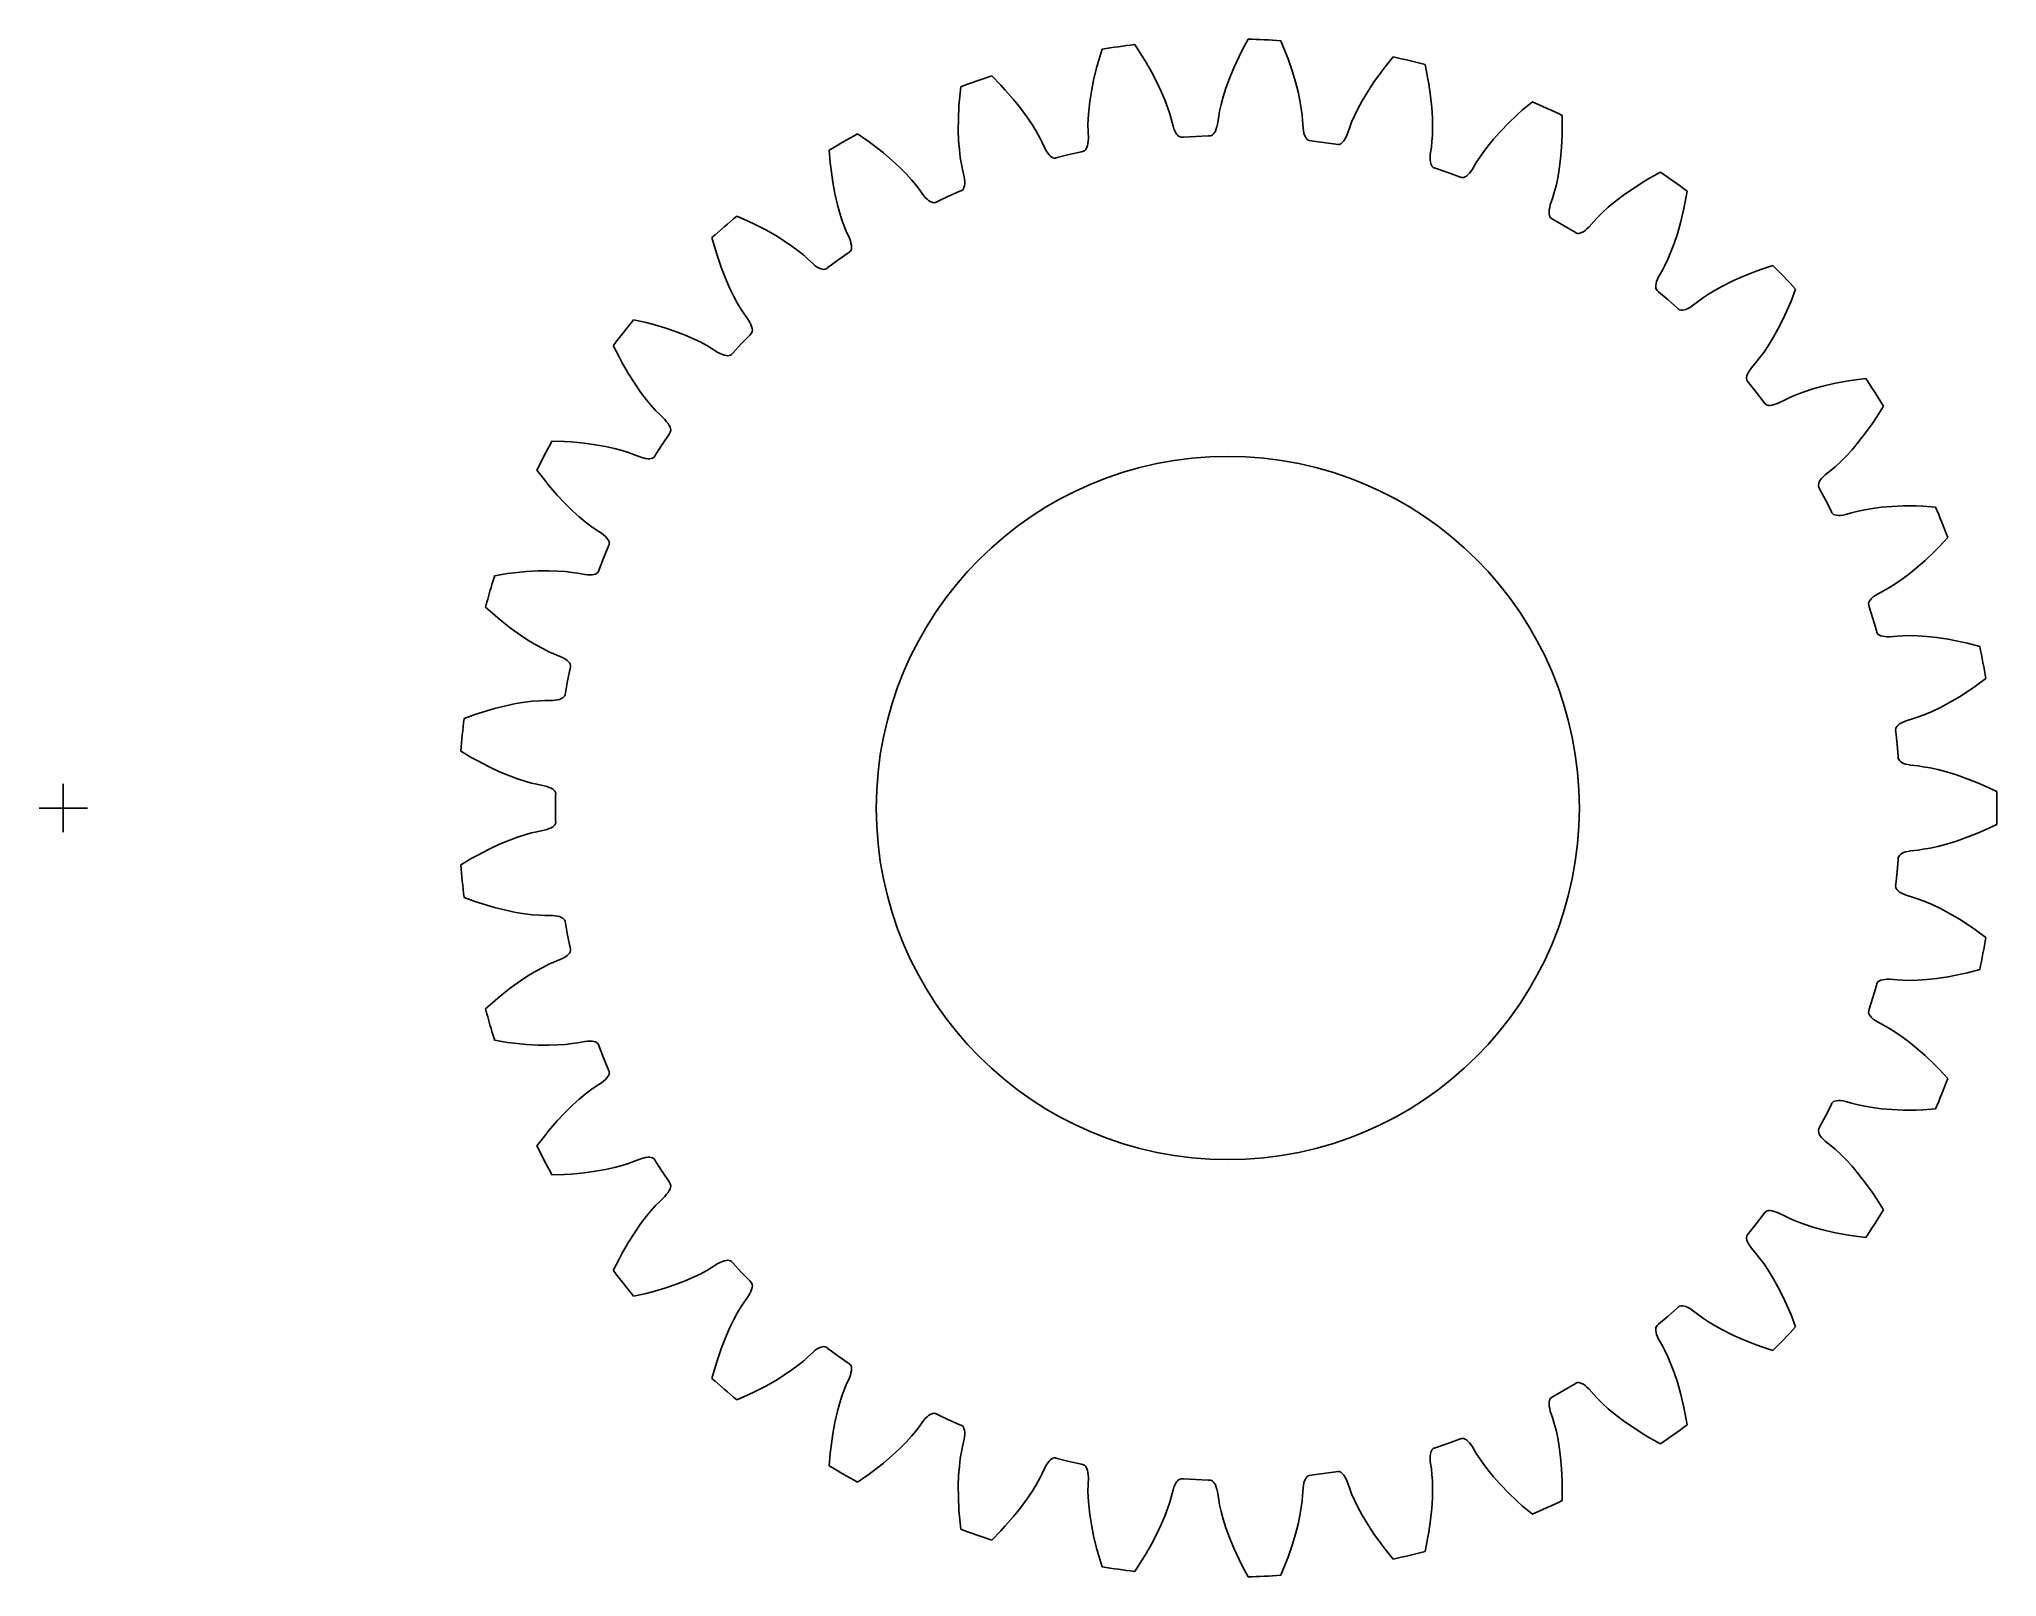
# Model space of a CAD drawing. Extents: x -0.3 to 22, y -8.7 to 8.7.
import ezdxf

# ---------------------------------------------------------------- set-up
doc = ezdxf.new("R2010")
doc.units = 0
doc.header["$MEASUREMENT"] = 0
doc.layers.get('0').update_dxf_attribs({"linetype": 'CONTINUOUS'})
doc.layers.add('layer0', color=7, linetype='CONTINUOUS')
doc.layers.add('layer1', color=7, linetype='CONTINUOUS')

msp = doc.modelspace()

# ---------------------------------------------------------------- linework, layer by layer
for p, q in [((0, -0.275), (0, 0.275)), ((0, -0.275), (0, 0.275)), ((-0.275, 0), (0.275, 0)), ((-0.275, 0), (0.275, 0))]:
    msp.add_line(p, q)
msp.add_circle((13.25, 0), 4)
msp.add_circle((13.25, 0), 4)
at = {"layer": 'layer0'}
for p, q in [((13.412, 8.62), (13.48, 8.747)), ((13.852, 8.729), (13.908, 8.596)), ((11.757, 8.42), (11.778, 8.495)), ((11.778, 8.495), (11.821, 8.632)), ((12.19, 8.685), (12.269, 8.565)), ((12.269, 8.565), (12.31, 8.5)), ((12.31, 8.5), (12.383, 8.374)), ((13.317, 8.419), (13.378, 8.551)), ((13.378, 8.551), (13.412, 8.62)), ((13.908, 8.596), (13.936, 8.524)), ((13.936, 8.524), (13.983, 8.387)), ((15.04, 8.433), (15.131, 8.545)), ((10.565, 8.328), (10.666, 8.225)), ((11.697, 8.152), (11.723, 8.279)), ((11.723, 8.279), (11.757, 8.42)), ((12.383, 8.374), (12.443, 8.259)), ((12.443, 8.259), (12.493, 8.153)), ((13.228, 8.188), (13.268, 8.298)), ((13.268, 8.298), (13.317, 8.419)), ((13.983, 8.387), (14.021, 8.262)), ((14.021, 8.262), (14.05, 8.149)), ((14.838, 8.145), (14.909, 8.254)), ((14.909, 8.254), (14.994, 8.372)), ((14.994, 8.372), (15.04, 8.433)), ((15.494, 8.457), (15.523, 8.316)), ((15.523, 8.316), (15.536, 8.24)), ((10.191, 7.986), (10.197, 8.062)), ((10.197, 8.062), (10.213, 8.206)), ((10.666, 8.225), (10.718, 8.168)), ((10.718, 8.168), (10.813, 8.059)), ((10.813, 8.059), (10.895, 7.957)), ((11.667, 7.933), (11.679, 8.036)), ((11.679, 8.036), (11.697, 8.152)), ((12.493, 8.153), (12.534, 8.058)), ((12.534, 8.058), (12.565, 7.974)), ((13.174, 8.003), (13.197, 8.089)), ((13.197, 8.089), (13.228, 8.188)), ((14.05, 8.149), (14.071, 8.048)), ((14.071, 8.048), (14.086, 7.959)), ((14.729, 7.953), (14.778, 8.045)), ((14.778, 8.045), (14.838, 8.145)), ((15.536, 8.24), (15.557, 8.097)), ((15.557, 8.097), (15.571, 7.967)), ((16.604, 7.942), (16.715, 8.035)), ((10.183, 7.71), (10.184, 7.841)), ((10.184, 7.841), (10.191, 7.986)), ((10.895, 7.957), (10.964, 7.863)), ((10.964, 7.863), (11.022, 7.777)), ((11.658, 7.765), (11.661, 7.844)), ((11.661, 7.844), (11.667, 7.933)), ((12.565, 7.974), (12.589, 7.899)), ((12.589, 7.899), (12.606, 7.841)), ((12.606, 7.841), (12.627, 7.757)), ((13.133, 7.781), (13.146, 7.867)), ((13.146, 7.867), (13.157, 7.926)), ((13.157, 7.926), (13.174, 8.003)), ((14.086, 7.959), (14.096, 7.881)), ((14.096, 7.881), (14.101, 7.821)), ((14.101, 7.821), (14.106, 7.735)), ((14.637, 7.744), (14.659, 7.801)), ((14.659, 7.801), (14.69, 7.873)), ((14.69, 7.873), (14.729, 7.953)), ((15.571, 7.967), (15.578, 7.851)), ((15.578, 7.851), (15.58, 7.747)), ((16.442, 7.791), (16.547, 7.891)), ((16.547, 7.891), (16.604, 7.942)), ((17.054, 7.88), (17.056, 7.736)), ((9.037, 7.669), (9.156, 7.587)), ((9.156, 7.587), (9.218, 7.542)), ((10.187, 7.594), (10.183, 7.71)), ((10.195, 7.49), (10.187, 7.594)), ((11.022, 7.777), (11.068, 7.7)), ((11.068, 7.7), (11.106, 7.631)), ((11.106, 7.631), (11.133, 7.578)), ((11.133, 7.578), (11.17, 7.499)), ((11.659, 7.705), (11.658, 7.765)), ((11.658, 7.56), (11.661, 7.588)), ((11.663, 7.618), (11.659, 7.705)), ((11.661, 7.588), (11.663, 7.618)), ((12.627, 7.757), (12.637, 7.728)), ((12.637, 7.728), (12.647, 7.703)), ((12.647, 7.703), (12.659, 7.681)), ((12.659, 7.681), (12.671, 7.663)), ((12.671, 7.663), (12.683, 7.65)), ((12.683, 7.65), (12.696, 7.64)), ((12.696, 7.64), (12.709, 7.634)), ((12.709, 7.634), (12.721, 7.632)), ((12.721, 7.632), (12.745, 7.633)), ((12.745, 7.633), (12.886, 7.641)), ((12.886, 7.641), (13.027, 7.647)), ((13.027, 7.647), (13.051, 7.648)), ((13.051, 7.648), (13.063, 7.651)), ((13.063, 7.651), (13.075, 7.658)), ((13.075, 7.658), (13.087, 7.669)), ((13.087, 7.669), (13.098, 7.684)), ((13.098, 7.684), (13.108, 7.702)), ((13.108, 7.702), (13.118, 7.725)), ((13.118, 7.725), (13.126, 7.751)), ((13.126, 7.751), (13.133, 7.781)), ((14.106, 7.735), (14.11, 7.704)), ((14.11, 7.704), (14.116, 7.677)), ((14.116, 7.677), (14.123, 7.654)), ((14.123, 7.654), (14.132, 7.635)), ((14.132, 7.635), (14.141, 7.619)), ((14.141, 7.619), (14.152, 7.607)), ((14.152, 7.607), (14.163, 7.598)), ((14.163, 7.598), (14.175, 7.594)), ((14.175, 7.594), (14.199, 7.591)), ((14.199, 7.591), (14.339, 7.572)), ((14.541, 7.561), (14.555, 7.574)), ((14.555, 7.574), (14.569, 7.59)), ((14.569, 7.59), (14.582, 7.61)), ((14.582, 7.61), (14.595, 7.635)), ((14.595, 7.635), (14.608, 7.663)), ((14.608, 7.663), (14.637, 7.744)), ((15.573, 7.579), (15.566, 7.519)), ((15.578, 7.657), (15.573, 7.579)), ((15.58, 7.747), (15.578, 7.657)), ((16.208, 7.529), (16.273, 7.61)), ((16.273, 7.61), (16.351, 7.697)), ((16.351, 7.697), (16.442, 7.791)), ((17.055, 7.659), (17.048, 7.514)), ((17.056, 7.736), (17.055, 7.659)), ((8.726, 7.339), (8.715, 7.483)), ((9.218, 7.542), (9.332, 7.452)), ((9.332, 7.452), (9.432, 7.367)), ((9.432, 7.367), (9.517, 7.288)), ((10.205, 7.401), (10.195, 7.49)), ((10.218, 7.324), (10.205, 7.401)), ((11.17, 7.499), (11.185, 7.472)), ((11.185, 7.472), (11.201, 7.449)), ((11.201, 7.449), (11.216, 7.43)), ((11.216, 7.43), (11.231, 7.415)), ((11.231, 7.415), (11.246, 7.404)), ((11.246, 7.404), (11.26, 7.397)), ((11.26, 7.397), (11.274, 7.394)), ((11.274, 7.394), (11.287, 7.394)), ((11.287, 7.394), (11.31, 7.4)), ((11.31, 7.4), (11.446, 7.434)), ((11.446, 7.434), (11.584, 7.466)), ((11.584, 7.466), (11.607, 7.472)), ((11.607, 7.472), (11.619, 7.477)), ((11.619, 7.477), (11.629, 7.487)), ((11.629, 7.487), (11.639, 7.5)), ((11.639, 7.5), (11.647, 7.516)), ((11.647, 7.516), (11.653, 7.536)), ((11.653, 7.536), (11.658, 7.56)), ((14.339, 7.572), (14.478, 7.551)), ((14.478, 7.551), (14.502, 7.547)), ((14.502, 7.547), (14.515, 7.548)), ((14.515, 7.548), (14.528, 7.553)), ((14.528, 7.553), (14.541, 7.561)), ((15.554, 7.433), (15.553, 7.402)), ((15.553, 7.402), (15.553, 7.375)), ((15.553, 7.375), (15.556, 7.351)), ((15.566, 7.519), (15.554, 7.433)), ((16.077, 7.342), (16.109, 7.393)), ((16.109, 7.393), (16.154, 7.458)), ((16.154, 7.458), (16.208, 7.529)), ((17.036, 7.384), (17.021, 7.268)), ((17.048, 7.514), (17.036, 7.384)), ((8.735, 7.262), (8.726, 7.339)), ((8.755, 7.119), (8.735, 7.262)), ((9.517, 7.288), (9.59, 7.214)), ((9.59, 7.214), (9.65, 7.148)), ((9.65, 7.148), (9.701, 7.088)), ((10.23, 7.265), (10.218, 7.324)), ((10.25, 7.18), (10.23, 7.265)), ((10.254, 7.15), (10.25, 7.18)), ((10.256, 7.122), (10.254, 7.15)), ((15.556, 7.351), (15.561, 7.33)), ((15.561, 7.33), (15.567, 7.312)), ((15.567, 7.312), (15.575, 7.299)), ((15.575, 7.299), (15.585, 7.288)), ((15.585, 7.288), (15.596, 7.282)), ((15.596, 7.282), (15.619, 7.274)), ((15.619, 7.274), (15.752, 7.229)), ((15.752, 7.229), (15.885, 7.182)), ((15.885, 7.182), (15.907, 7.174)), ((15.907, 7.174), (15.92, 7.172)), ((15.92, 7.172), (15.934, 7.174)), ((15.934, 7.174), (15.949, 7.18)), ((15.949, 7.18), (15.965, 7.19)), ((15.965, 7.19), (15.981, 7.203)), ((15.981, 7.203), (15.998, 7.221)), ((15.998, 7.221), (16.016, 7.242)), ((16.016, 7.242), (16.033, 7.267)), ((16.033, 7.267), (16.077, 7.342)), ((17.004, 7.166), (16.985, 7.078)), ((17.021, 7.268), (17.004, 7.166)), ((17.98, 7.124), (18.047, 7.164)), ((18.047, 7.164), (18.173, 7.234)), ((8.779, 6.99), (8.755, 7.119)), ((8.805, 6.877), (8.779, 6.99)), ((9.701, 7.088), (9.738, 7.04)), ((9.738, 7.04), (9.788, 6.97)), ((9.788, 6.97), (9.808, 6.946)), ((9.808, 6.946), (9.828, 6.927)), ((9.828, 6.927), (9.846, 6.911)), ((9.846, 6.911), (9.864, 6.899)), ((9.945, 6.899), (10.072, 6.959)), ((10.072, 6.959), (10.201, 7.016)), ((10.201, 7.016), (10.223, 7.026)), ((10.223, 7.026), (10.233, 7.033)), ((10.233, 7.033), (10.242, 7.044)), ((10.242, 7.044), (10.248, 7.059)), ((10.248, 7.059), (10.253, 7.077)), ((10.253, 7.077), (10.256, 7.098)), ((10.256, 7.098), (10.256, 7.122)), ((16.947, 6.945), (16.919, 6.863)), ((16.965, 7.002), (16.947, 6.945)), ((16.985, 7.078), (16.965, 7.002)), ((17.659, 6.9), (17.751, 6.971)), ((17.751, 6.971), (17.858, 7.046)), ((17.858, 7.046), (17.98, 7.124)), ((18.476, 7.018), (18.451, 6.876)), ((7.662, 6.733), (7.794, 6.675)), ((8.832, 6.777), (8.805, 6.877)), ((8.859, 6.691), (8.832, 6.777)), ((8.886, 6.618), (8.859, 6.691)), ((9.864, 6.899), (9.881, 6.891)), ((9.881, 6.891), (9.896, 6.887)), ((9.896, 6.887), (9.91, 6.886)), ((9.91, 6.886), (9.923, 6.889)), ((9.923, 6.889), (9.945, 6.899)), ((16.907, 6.806), (16.905, 6.781)), ((16.905, 6.781), (16.906, 6.76)), ((16.906, 6.76), (16.909, 6.742)), ((16.912, 6.833), (16.907, 6.806)), ((16.909, 6.742), (16.914, 6.727)), ((16.919, 6.863), (16.912, 6.833)), ((16.914, 6.727), (16.922, 6.715)), ((16.922, 6.715), (16.931, 6.706)), ((16.931, 6.706), (16.952, 6.694)), ((16.952, 6.694), (17.075, 6.625)), ((17.416, 6.674), (17.457, 6.718)), ((17.457, 6.718), (17.513, 6.774)), ((17.513, 6.774), (17.579, 6.834)), ((17.579, 6.834), (17.659, 6.9)), ((18.435, 6.8), (18.401, 6.659)), ((18.451, 6.876), (18.435, 6.8)), ((7.419, 6.35), (7.38, 6.489)), ((7.794, 6.675), (7.864, 6.642)), ((7.864, 6.642), (7.993, 6.576)), ((7.993, 6.576), (8.106, 6.512)), ((8.106, 6.512), (8.205, 6.45)), ((8.909, 6.562), (8.886, 6.618)), ((8.945, 6.483), (8.909, 6.562)), ((8.955, 6.454), (8.945, 6.483)), ((17.075, 6.625), (17.196, 6.554)), ((17.196, 6.554), (17.217, 6.541)), ((17.217, 6.541), (17.229, 6.537)), ((17.229, 6.537), (17.243, 6.537)), ((17.243, 6.537), (17.259, 6.54)), ((17.259, 6.54), (17.276, 6.546)), ((17.276, 6.546), (17.295, 6.556)), ((17.295, 6.556), (17.315, 6.57)), ((17.315, 6.57), (17.336, 6.588)), ((17.336, 6.588), (17.358, 6.609)), ((17.358, 6.609), (17.416, 6.674)), ((18.365, 6.534), (18.329, 6.423)), ((18.401, 6.659), (18.365, 6.534)), ((7.442, 6.277), (7.419, 6.35)), ((7.489, 6.14), (7.442, 6.277)), ((8.205, 6.45), (8.291, 6.391)), ((8.291, 6.391), (8.363, 6.338)), ((8.363, 6.338), (8.424, 6.288)), ((8.424, 6.288), (8.469, 6.248)), ((8.469, 6.248), (8.532, 6.189)), ((8.813, 6.232), (8.928, 6.312)), ((8.928, 6.312), (8.948, 6.326)), ((8.948, 6.326), (8.957, 6.335)), ((8.962, 6.427), (8.955, 6.454)), ((8.957, 6.335), (8.963, 6.348)), ((8.967, 6.403), (8.962, 6.427)), ((8.963, 6.348), (8.967, 6.363)), ((8.968, 6.382), (8.967, 6.403)), ((8.967, 6.363), (8.968, 6.382)), ((18.257, 6.244), (18.223, 6.173)), ((18.292, 6.326), (18.257, 6.244)), ((18.329, 6.423), (18.292, 6.326)), ((7.537, 6.018), (7.489, 6.14)), ((7.584, 5.911), (7.537, 6.018)), ((8.532, 6.189), (8.556, 6.169)), ((8.556, 6.169), (8.579, 6.154)), ((8.579, 6.154), (8.6, 6.142)), ((8.6, 6.142), (8.62, 6.134)), ((8.62, 6.134), (8.637, 6.129)), ((8.637, 6.129), (8.653, 6.128)), ((8.653, 6.128), (8.667, 6.129)), ((8.667, 6.129), (8.679, 6.135)), ((8.679, 6.135), (8.699, 6.149)), ((8.699, 6.149), (8.813, 6.232)), ((18.139, 6.016), (18.129, 5.99)), ((18.152, 6.044), (18.139, 6.016)), ((18.195, 6.12), (18.152, 6.044)), ((18.223, 6.173), (18.195, 6.12)), ((18.989, 5.993), (19.108, 6.047)), ((19.108, 6.047), (19.243, 6.1)), ((19.243, 6.1), (19.316, 6.126)), ((19.316, 6.126), (19.453, 6.172)), ((7.63, 5.818), (7.584, 5.911)), ((7.672, 5.74), (7.63, 5.818)), ((18.123, 5.967), (18.119, 5.946)), ((18.119, 5.946), (18.119, 5.927)), ((18.119, 5.927), (18.121, 5.912)), ((18.121, 5.912), (18.126, 5.898)), ((18.129, 5.99), (18.123, 5.967)), ((18.126, 5.898), (18.134, 5.888)), ((18.134, 5.888), (18.152, 5.873)), ((18.152, 5.873), (18.26, 5.781)), ((18.604, 5.765), (18.652, 5.801)), ((18.652, 5.801), (18.718, 5.844)), ((18.718, 5.844), (18.794, 5.891)), ((18.794, 5.891), (18.885, 5.941)), ((18.885, 5.941), (18.989, 5.993)), ((19.71, 5.902), (19.658, 5.767)), ((7.713, 5.672), (7.672, 5.74)), ((7.746, 5.622), (7.713, 5.672)), ((7.796, 5.551), (7.746, 5.622)), ((18.26, 5.781), (18.365, 5.688)), ((18.365, 5.688), (18.383, 5.672)), ((18.383, 5.672), (18.394, 5.666)), ((18.394, 5.666), (18.408, 5.663)), ((18.408, 5.663), (18.424, 5.663)), ((18.424, 5.663), (18.442, 5.666)), ((18.442, 5.666), (18.463, 5.672)), ((18.463, 5.672), (18.485, 5.682)), ((18.485, 5.682), (18.509, 5.695)), ((18.509, 5.695), (18.535, 5.712)), ((18.535, 5.712), (18.604, 5.765)), ((19.628, 5.696), (19.568, 5.564)), ((19.658, 5.767), (19.628, 5.696)), ((6.489, 5.554), (6.63, 5.522)), ((6.63, 5.522), (6.704, 5.503)), ((6.704, 5.503), (6.843, 5.462)), ((6.843, 5.462), (6.967, 5.42)), ((6.967, 5.42), (7.076, 5.379)), ((7.076, 5.379), (7.171, 5.337)), ((7.713, 5.279), (7.812, 5.38)), ((7.811, 5.524), (7.796, 5.551)), ((7.823, 5.5), (7.811, 5.524)), ((7.812, 5.38), (7.828, 5.397)), ((7.832, 5.477), (7.823, 5.5)), ((7.828, 5.397), (7.835, 5.408)), ((7.838, 5.456), (7.832, 5.477)), ((7.835, 5.408), (7.839, 5.422)), ((7.84, 5.438), (7.838, 5.456)), ((7.839, 5.422), (7.84, 5.438)), ((19.509, 5.448), (19.453, 5.346)), ((19.568, 5.564), (19.509, 5.448)), ((6.323, 5.132), (6.258, 5.261)), ((6.359, 5.064), (6.323, 5.132)), ((7.171, 5.337), (7.252, 5.298)), ((7.252, 5.298), (7.321, 5.261)), ((7.321, 5.261), (7.373, 5.23)), ((7.373, 5.23), (7.446, 5.184)), ((7.446, 5.184), (7.473, 5.17)), ((7.473, 5.17), (7.499, 5.159)), ((7.499, 5.159), (7.522, 5.151)), ((7.522, 5.151), (7.542, 5.147)), ((7.542, 5.147), (7.561, 5.145)), ((7.561, 5.145), (7.577, 5.147)), ((7.577, 5.147), (7.59, 5.151)), ((7.59, 5.151), (7.601, 5.159)), ((7.601, 5.159), (7.617, 5.176)), ((7.617, 5.176), (7.713, 5.279)), ((19.348, 5.183), (19.301, 5.12)), ((19.398, 5.258), (19.348, 5.183)), ((19.453, 5.346), (19.398, 5.258)), ((6.431, 4.938), (6.359, 5.064)), ((6.501, 4.828), (6.431, 4.938)), ((19.157, 4.917), (19.153, 4.899)), ((19.164, 4.937), (19.157, 4.917)), ((19.175, 4.959), (19.164, 4.937)), ((19.189, 4.982), (19.175, 4.959)), ((19.207, 5.007), (19.189, 4.982)), ((19.263, 5.073), (19.207, 5.007)), ((19.301, 5.12), (19.263, 5.073)), ((6.567, 4.732), (6.501, 4.828)), ((6.63, 4.649), (6.567, 4.732)), ((19.153, 4.899), (19.152, 4.883)), ((19.152, 4.883), (19.154, 4.869)), ((19.154, 4.869), (19.16, 4.858)), ((19.16, 4.858), (19.175, 4.839)), ((19.175, 4.839), (19.263, 4.729)), ((19.263, 4.729), (19.349, 4.617)), ((19.652, 4.674), (19.725, 4.704)), ((19.725, 4.704), (19.809, 4.735)), ((19.809, 4.735), (19.908, 4.767)), ((19.908, 4.767), (20.02, 4.799)), ((20.02, 4.799), (20.147, 4.829)), ((20.147, 4.829), (20.289, 4.856)), ((20.289, 4.856), (20.365, 4.868)), ((20.365, 4.868), (20.509, 4.886)), ((6.687, 4.58), (6.63, 4.649)), ((6.739, 4.522), (6.687, 4.58)), ((6.782, 4.479), (6.739, 4.522)), ((6.844, 4.418), (6.782, 4.479)), ((19.349, 4.617), (19.364, 4.598)), ((19.364, 4.598), (19.374, 4.59)), ((19.374, 4.59), (19.387, 4.584)), ((19.387, 4.584), (19.402, 4.581)), ((19.402, 4.581), (19.421, 4.581)), ((19.421, 4.581), (19.442, 4.583)), ((19.442, 4.583), (19.466, 4.589)), ((19.466, 4.589), (19.492, 4.597)), ((19.492, 4.597), (19.52, 4.609)), ((19.52, 4.609), (19.598, 4.648)), ((19.598, 4.648), (19.652, 4.674)), ((20.71, 4.573), (20.634, 4.45)), ((6.814, 4.136), (6.892, 4.254)), ((6.864, 4.395), (6.844, 4.418)), ((6.881, 4.373), (6.864, 4.395)), ((6.894, 4.353), (6.881, 4.373)), ((6.892, 4.254), (6.905, 4.274)), ((6.903, 4.333), (6.894, 4.353)), ((6.909, 4.316), (6.903, 4.333)), ((6.905, 4.274), (6.909, 4.286)), ((6.911, 4.3), (6.909, 4.316)), ((6.909, 4.286), (6.911, 4.3)), ((20.507, 4.268), (20.427, 4.165)), ((20.591, 4.386), (20.507, 4.268)), ((20.634, 4.45), (20.591, 4.386)), ((5.56, 4.174), (5.704, 4.169)), ((5.704, 4.169), (5.781, 4.165)), ((5.781, 4.165), (5.925, 4.151)), ((5.925, 4.151), (6.055, 4.133)), ((6.055, 4.133), (6.169, 4.113)), ((6.169, 4.113), (6.271, 4.09)), ((6.271, 4.09), (6.357, 4.067)), ((6.357, 4.067), (6.432, 4.044)), ((6.432, 4.044), (6.489, 4.023)), ((6.489, 4.023), (6.57, 3.992)), ((6.727, 3.996), (6.739, 4.017)), ((6.739, 4.017), (6.814, 4.136)), ((20.352, 4.075), (20.282, 3.999)), ((20.427, 4.165), (20.352, 4.075)), ((5.477, 3.728), (5.389, 3.843)), ((6.57, 3.992), (6.599, 3.983)), ((6.599, 3.983), (6.626, 3.977)), ((6.626, 3.977), (6.65, 3.974)), ((6.65, 3.974), (6.672, 3.973)), ((6.672, 3.973), (6.69, 3.976)), ((6.69, 3.976), (6.705, 3.98)), ((6.705, 3.98), (6.718, 3.987)), ((6.718, 3.987), (6.727, 3.996)), ((20.047, 3.789), (20.025, 3.768)), ((20.115, 3.843), (20.047, 3.789)), ((20.161, 3.882), (20.115, 3.843)), ((20.219, 3.936), (20.161, 3.882)), ((20.282, 3.999), (20.219, 3.936)), ((5.525, 3.668), (5.477, 3.728)), ((5.62, 3.559), (5.525, 3.668)), ((19.973, 3.693), (19.969, 3.678)), ((19.969, 3.678), (19.969, 3.664)), ((19.969, 3.664), (19.973, 3.651)), ((19.98, 3.71), (19.973, 3.693)), ((19.973, 3.651), (19.984, 3.63)), ((19.991, 3.729), (19.98, 3.71)), ((19.984, 3.63), (20.05, 3.505)), ((20.006, 3.748), (19.991, 3.729)), ((20.025, 3.768), (20.006, 3.748)), ((5.709, 3.463), (5.62, 3.559)), ((5.793, 3.382), (5.709, 3.463)), ((5.87, 3.312), (5.793, 3.382)), ((20.05, 3.505), (20.113, 3.38)), ((20.113, 3.38), (20.124, 3.358)), ((20.124, 3.358), (20.132, 3.348)), ((20.132, 3.348), (20.143, 3.34)), ((20.279, 3.339), (20.363, 3.363)), ((20.363, 3.363), (20.421, 3.377)), ((20.421, 3.377), (20.498, 3.394)), ((20.498, 3.394), (20.586, 3.408)), ((20.586, 3.408), (20.689, 3.421)), ((20.689, 3.421), (20.806, 3.431)), ((20.806, 3.431), (20.936, 3.436)), ((20.936, 3.436), (21.081, 3.436)), ((21.081, 3.436), (21.158, 3.433)), ((21.158, 3.433), (21.302, 3.424)), ((5.939, 3.255), (5.87, 3.312)), ((6.001, 3.208), (5.939, 3.255)), ((6.051, 3.173), (6.001, 3.208)), ((6.124, 3.126), (6.051, 3.173)), ((6.148, 3.107), (6.124, 3.126)), ((20.143, 3.34), (20.158, 3.334)), ((20.158, 3.334), (20.176, 3.33)), ((20.176, 3.33), (20.198, 3.329)), ((20.198, 3.329), (20.222, 3.329)), ((20.222, 3.329), (20.249, 3.333)), ((20.249, 3.333), (20.279, 3.339)), ((6.168, 3.089), (6.148, 3.107)), ((6.148, 2.843), (6.201, 2.973)), ((6.185, 3.071), (6.168, 3.089)), ((6.197, 3.054), (6.185, 3.071)), ((6.206, 3.038), (6.197, 3.054)), ((6.201, 2.973), (6.211, 2.996)), ((6.212, 3.022), (6.206, 3.038)), ((6.211, 2.996), (6.213, 3.008)), ((6.213, 3.008), (6.212, 3.022)), ((21.289, 2.917), (21.184, 2.817)), ((21.343, 2.972), (21.289, 2.917)), ((21.441, 3.078), (21.343, 2.972)), ((5.051, 2.666), (5.128, 2.676)), ((5.128, 2.676), (5.272, 2.69)), ((5.272, 2.69), (5.402, 2.697)), ((5.402, 2.697), (5.519, 2.699)), ((5.519, 2.699), (5.623, 2.696)), ((5.623, 2.696), (5.712, 2.689)), ((5.712, 2.689), (5.79, 2.68)), ((5.79, 2.68), (5.85, 2.671)), ((6.07, 2.67), (6.081, 2.679)), ((6.081, 2.679), (6.088, 2.69)), ((6.088, 2.69), (6.097, 2.712)), ((6.097, 2.712), (6.148, 2.843)), ((21.086, 2.731), (20.995, 2.658)), ((21.184, 2.817), (21.086, 2.731)), ((4.909, 2.643), (5.051, 2.666)), ((5.85, 2.671), (5.935, 2.655)), ((5.935, 2.655), (5.966, 2.652)), ((5.966, 2.652), (5.993, 2.652)), ((5.993, 2.652), (6.017, 2.653)), ((6.017, 2.653), (6.038, 2.657)), ((6.038, 2.657), (6.056, 2.662)), ((6.056, 2.662), (6.07, 2.67)), ((20.718, 2.475), (20.641, 2.434)), ((20.771, 2.504), (20.718, 2.475)), ((20.838, 2.546), (20.771, 2.504)), ((20.912, 2.596), (20.838, 2.546)), ((20.995, 2.658), (20.912, 2.596)), ((4.912, 2.19), (4.804, 2.286)), ((20.544, 2.34), (20.541, 2.326)), ((20.541, 2.326), (20.542, 2.313)), ((20.542, 2.313), (20.549, 2.29)), ((20.55, 2.354), (20.544, 2.34)), ((20.549, 2.29), (20.59, 2.155)), ((20.561, 2.37), (20.55, 2.354)), ((20.575, 2.385), (20.561, 2.37)), ((20.593, 2.402), (20.575, 2.385)), ((20.615, 2.418), (20.593, 2.402)), ((20.641, 2.434), (20.615, 2.418)), ((4.97, 2.14), (4.912, 2.19)), ((5.084, 2.05), (4.97, 2.14)), ((5.19, 1.974), (5.084, 2.05)), ((20.59, 2.155), (20.629, 2.02)), ((20.629, 2.02), (20.635, 1.997)), ((5.287, 1.909), (5.19, 1.974)), ((5.376, 1.856), (5.287, 1.909)), ((5.455, 1.813), (5.376, 1.856)), ((5.525, 1.778), (5.455, 1.813)), ((20.635, 1.997), (20.641, 1.985)), ((20.641, 1.985), (20.651, 1.975)), ((20.651, 1.975), (20.664, 1.966)), ((20.664, 1.966), (20.681, 1.959)), ((20.681, 1.959), (20.702, 1.954)), ((20.702, 1.954), (20.726, 1.95)), ((20.726, 1.95), (20.753, 1.948)), ((20.753, 1.948), (20.784, 1.948)), ((20.784, 1.948), (20.871, 1.956)), ((20.871, 1.956), (20.931, 1.959)), ((20.931, 1.959), (21.009, 1.961)), ((21.009, 1.961), (21.099, 1.958)), ((21.099, 1.958), (21.203, 1.951)), ((21.203, 1.951), (21.318, 1.939)), ((21.318, 1.939), (21.447, 1.919)), ((21.447, 1.919), (21.59, 1.892)), ((21.59, 1.892), (21.665, 1.875)), ((21.665, 1.875), (21.805, 1.839)), ((5.58, 1.754), (5.525, 1.778)), ((5.661, 1.721), (5.58, 1.754)), ((5.688, 1.707), (5.661, 1.721)), ((5.712, 1.693), (5.688, 1.707)), ((5.731, 1.678), (5.712, 1.693)), ((5.747, 1.664), (5.731, 1.678)), ((5.738, 1.448), (5.766, 1.586)), ((5.759, 1.65), (5.747, 1.664)), ((5.767, 1.636), (5.759, 1.65)), ((5.766, 1.586), (5.771, 1.609)), ((5.771, 1.622), (5.767, 1.636)), ((5.771, 1.609), (5.771, 1.622)), ((5.713, 1.309), (5.738, 1.448)), ((21.696, 1.343), (21.574, 1.265)), ((21.759, 1.387), (21.696, 1.343)), ((21.875, 1.473), (21.759, 1.387)), ((4.768, 1.09), (4.907, 1.131)), ((4.907, 1.131), (5.034, 1.163)), ((5.034, 1.163), (5.148, 1.187)), ((5.148, 1.187), (5.251, 1.203)), ((5.251, 1.203), (5.339, 1.214)), ((5.339, 1.214), (5.418, 1.22)), ((5.418, 1.22), (5.478, 1.222)), ((5.478, 1.222), (5.565, 1.223)), ((5.565, 1.223), (5.595, 1.226)), ((5.595, 1.226), (5.623, 1.23)), ((5.623, 1.23), (5.646, 1.236)), ((5.646, 1.236), (5.666, 1.244)), ((5.666, 1.244), (5.682, 1.253)), ((5.682, 1.253), (5.695, 1.263)), ((5.695, 1.263), (5.704, 1.274)), ((5.704, 1.274), (5.709, 1.286)), ((5.709, 1.286), (5.713, 1.309)), ((21.358, 1.144), (21.265, 1.099)), ((21.461, 1.199), (21.358, 1.144)), ((21.574, 1.265), (21.461, 1.199)), ((4.559, 1.017), (4.695, 1.066)), ((4.695, 1.066), (4.768, 1.09)), ((20.85, 0.904), (20.848, 0.891)), ((20.848, 0.891), (20.851, 0.867)), ((20.855, 0.917), (20.85, 0.904)), ((20.864, 0.93), (20.855, 0.917)), ((20.877, 0.943), (20.864, 0.93)), ((20.894, 0.956), (20.877, 0.943)), ((20.915, 0.968), (20.894, 0.956)), ((20.94, 0.98), (20.915, 0.968)), ((20.969, 0.992), (20.94, 0.98)), ((21.052, 1.017), (20.969, 0.992)), ((21.109, 1.036), (21.052, 1.017)), ((21.182, 1.064), (21.109, 1.036)), ((21.265, 1.099), (21.182, 1.064)), ((20.851, 0.867), (20.865, 0.727)), ((20.865, 0.727), (20.877, 0.587)), ((4.648, 0.572), (4.524, 0.646)), ((4.715, 0.535), (4.648, 0.572)), ((4.844, 0.468), (4.715, 0.535)), ((4.962, 0.413), (4.844, 0.468)), ((20.877, 0.587), (20.879, 0.563)), ((20.879, 0.563), (20.883, 0.551)), ((20.883, 0.551), (20.891, 0.539)), ((20.891, 0.539), (20.903, 0.528)), ((20.903, 0.528), (20.918, 0.517)), ((20.918, 0.517), (20.937, 0.508)), ((20.937, 0.508), (20.96, 0.5)), ((20.96, 0.5), (20.986, 0.493)), ((20.986, 0.493), (21.017, 0.487)), ((21.017, 0.487), (21.103, 0.478)), ((21.103, 0.478), (21.163, 0.47)), ((21.163, 0.47), (21.24, 0.457)), ((21.24, 0.457), (21.328, 0.438)), ((5.07, 0.368), (4.962, 0.413)), ((5.167, 0.332), (5.07, 0.368)), ((5.253, 0.305), (5.167, 0.332)), ((5.328, 0.284), (5.253, 0.305)), ((5.387, 0.271), (5.328, 0.284)), ((5.472, 0.253), (5.387, 0.271)), ((5.502, 0.245), (5.472, 0.253)), ((5.528, 0.235), (5.502, 0.245)), ((5.55, 0.225), (5.528, 0.235)), ((5.568, 0.214), (5.55, 0.225)), ((21.328, 0.438), (21.428, 0.411)), ((21.428, 0.411), (21.54, 0.377)), ((21.54, 0.377), (21.663, 0.333)), ((21.663, 0.333), (21.797, 0.279)), ((21.797, 0.279), (21.868, 0.248)), ((21.868, 0.248), (21.998, 0.186)), ((5.582, 0.202), (5.568, 0.214)), ((5.592, 0.19), (5.582, 0.202)), ((5.599, 0.177), (5.592, 0.19)), ((5.602, 0.165), (5.599, 0.177)), ((5.6, 0), (5.601, 0.141)), ((5.601, -0.141), (5.6, 0)), ((5.601, 0.141), (5.602, 0.165)), ((5.55, -0.225), (5.568, -0.214)), ((5.568, -0.214), (5.582, -0.202)), ((5.582, -0.202), (5.592, -0.19)), ((5.592, -0.19), (5.599, -0.177)), ((5.599, -0.177), (5.602, -0.165)), ((5.602, -0.165), (5.601, -0.141)), ((21.998, -0.186), (21.868, -0.248)), ((4.844, -0.468), (4.962, -0.413)), ((4.962, -0.413), (5.07, -0.368)), ((5.07, -0.368), (5.167, -0.332)), ((5.167, -0.332), (5.253, -0.305)), ((5.253, -0.305), (5.328, -0.284)), ((5.328, -0.284), (5.387, -0.271)), ((5.387, -0.271), (5.472, -0.253)), ((5.472, -0.253), (5.502, -0.245)), ((5.502, -0.245), (5.528, -0.235)), ((5.528, -0.235), (5.55, -0.225)), ((21.328, -0.438), (21.24, -0.457)), ((21.428, -0.411), (21.328, -0.438)), ((21.54, -0.377), (21.428, -0.411)), ((21.663, -0.333), (21.54, -0.377)), ((21.797, -0.279), (21.663, -0.333)), ((21.868, -0.248), (21.797, -0.279)), ((4.524, -0.646), (4.648, -0.572)), ((4.648, -0.572), (4.715, -0.535)), ((4.715, -0.535), (4.844, -0.468)), ((20.877, -0.587), (20.865, -0.727)), ((20.879, -0.563), (20.877, -0.587)), ((20.883, -0.551), (20.879, -0.563)), ((20.891, -0.539), (20.883, -0.551)), ((20.903, -0.528), (20.891, -0.539)), ((20.918, -0.517), (20.903, -0.528)), ((20.937, -0.508), (20.918, -0.517)), ((20.96, -0.5), (20.937, -0.508)), ((20.986, -0.493), (20.96, -0.5)), ((21.017, -0.487), (20.986, -0.493)), ((21.103, -0.478), (21.017, -0.487)), ((21.163, -0.47), (21.103, -0.478)), ((21.24, -0.457), (21.163, -0.47)), ((20.851, -0.867), (20.848, -0.891)), ((20.865, -0.727), (20.851, -0.867)), ((4.695, -1.066), (4.559, -1.017)), ((4.768, -1.09), (4.695, -1.066)), ((4.907, -1.131), (4.768, -1.09)), ((20.848, -0.891), (20.85, -0.904)), ((20.85, -0.904), (20.855, -0.917)), ((20.855, -0.917), (20.864, -0.93)), ((20.864, -0.93), (20.877, -0.943)), ((20.877, -0.943), (20.894, -0.956)), ((20.894, -0.956), (20.915, -0.968)), ((20.915, -0.968), (20.94, -0.98)), ((20.94, -0.98), (20.969, -0.992)), ((20.969, -0.992), (21.052, -1.017)), ((21.052, -1.017), (21.109, -1.036)), ((21.109, -1.036), (21.182, -1.064)), ((21.182, -1.064), (21.265, -1.099)), ((21.265, -1.099), (21.358, -1.144)), ((5.034, -1.163), (4.907, -1.131)), ((5.148, -1.187), (5.034, -1.163)), ((5.251, -1.203), (5.148, -1.187)), ((5.339, -1.214), (5.251, -1.203)), ((5.418, -1.22), (5.339, -1.214)), ((5.478, -1.222), (5.418, -1.22)), ((5.565, -1.223), (5.478, -1.222)), ((5.595, -1.226), (5.565, -1.223)), ((5.623, -1.23), (5.595, -1.226)), ((5.646, -1.236), (5.623, -1.23)), ((5.666, -1.244), (5.646, -1.236)), ((5.682, -1.253), (5.666, -1.244)), ((5.695, -1.263), (5.682, -1.253)), ((5.704, -1.274), (5.695, -1.263)), ((5.709, -1.286), (5.704, -1.274)), ((5.713, -1.309), (5.709, -1.286)), ((5.738, -1.448), (5.713, -1.309)), ((21.358, -1.144), (21.461, -1.199)), ((21.461, -1.199), (21.574, -1.265)), ((21.574, -1.265), (21.696, -1.343)), ((5.766, -1.586), (5.738, -1.448)), ((21.696, -1.343), (21.759, -1.387)), ((21.759, -1.387), (21.875, -1.473)), ((5.455, -1.813), (5.525, -1.778)), ((5.525, -1.778), (5.58, -1.754)), ((5.58, -1.754), (5.661, -1.721)), ((5.661, -1.721), (5.688, -1.707)), ((5.688, -1.707), (5.712, -1.693)), ((5.712, -1.693), (5.731, -1.678)), ((5.731, -1.678), (5.747, -1.664)), ((5.747, -1.664), (5.759, -1.65)), ((5.759, -1.65), (5.767, -1.636)), ((5.771, -1.609), (5.766, -1.586)), ((5.767, -1.636), (5.771, -1.622)), ((5.771, -1.622), (5.771, -1.609)), ((5.084, -2.05), (5.19, -1.974)), ((5.19, -1.974), (5.287, -1.909)), ((5.287, -1.909), (5.376, -1.856)), ((5.376, -1.856), (5.455, -1.813)), ((20.635, -1.997), (20.629, -2.02)), ((20.641, -1.985), (20.635, -1.997)), ((20.651, -1.975), (20.641, -1.985)), ((20.664, -1.966), (20.651, -1.975)), ((20.681, -1.959), (20.664, -1.966)), ((20.702, -1.954), (20.681, -1.959)), ((20.726, -1.95), (20.702, -1.954)), ((20.753, -1.948), (20.726, -1.95)), ((20.784, -1.948), (20.753, -1.948)), ((20.871, -1.956), (20.784, -1.948)), ((20.931, -1.959), (20.871, -1.956)), ((21.009, -1.961), (20.931, -1.959)), ((21.099, -1.958), (21.009, -1.961)), ((21.203, -1.951), (21.099, -1.958)), ((21.318, -1.939), (21.203, -1.951)), ((21.447, -1.919), (21.318, -1.939)), ((21.59, -1.892), (21.447, -1.919)), ((21.665, -1.875), (21.59, -1.892)), ((21.805, -1.839), (21.665, -1.875)), ((4.804, -2.286), (4.912, -2.19)), ((4.912, -2.19), (4.97, -2.14)), ((4.97, -2.14), (5.084, -2.05)), ((20.59, -2.155), (20.549, -2.29)), ((20.629, -2.02), (20.59, -2.155)), ((20.542, -2.313), (20.541, -2.326)), ((20.541, -2.326), (20.544, -2.34)), ((20.549, -2.29), (20.542, -2.313)), ((20.544, -2.34), (20.55, -2.354)), ((20.55, -2.354), (20.561, -2.37)), ((20.561, -2.37), (20.575, -2.385)), ((20.575, -2.385), (20.593, -2.402)), ((20.593, -2.402), (20.615, -2.418)), ((20.615, -2.418), (20.641, -2.434)), ((20.641, -2.434), (20.718, -2.475)), ((5.051, -2.666), (4.909, -2.643)), ((5.128, -2.676), (5.051, -2.666)), ((5.85, -2.671), (5.79, -2.68)), ((5.935, -2.655), (5.85, -2.671)), ((5.966, -2.652), (5.935, -2.655)), ((5.993, -2.652), (5.966, -2.652)), ((6.017, -2.653), (5.993, -2.652)), ((6.038, -2.657), (6.017, -2.653)), ((6.056, -2.662), (6.038, -2.657)), ((6.07, -2.67), (6.056, -2.662)), ((6.081, -2.679), (6.07, -2.67)), ((20.718, -2.475), (20.771, -2.504)), ((20.771, -2.504), (20.838, -2.546)), ((20.838, -2.546), (20.912, -2.596)), ((20.912, -2.596), (20.995, -2.658)), ((20.995, -2.658), (21.086, -2.731)), ((5.272, -2.69), (5.128, -2.676)), ((5.402, -2.697), (5.272, -2.69)), ((5.519, -2.699), (5.402, -2.697)), ((5.623, -2.696), (5.519, -2.699)), ((5.712, -2.689), (5.623, -2.696)), ((5.79, -2.68), (5.712, -2.689)), ((6.088, -2.69), (6.081, -2.679)), ((6.097, -2.712), (6.088, -2.69)), ((6.148, -2.843), (6.097, -2.712)), ((6.201, -2.973), (6.148, -2.843)), ((21.086, -2.731), (21.184, -2.817)), ((21.184, -2.817), (21.289, -2.917)), ((6.124, -3.126), (6.148, -3.107)), ((6.148, -3.107), (6.168, -3.089)), ((6.168, -3.089), (6.185, -3.071)), ((6.185, -3.071), (6.197, -3.054)), ((6.197, -3.054), (6.206, -3.038)), ((6.211, -2.996), (6.201, -2.973)), ((6.206, -3.038), (6.212, -3.022)), ((6.213, -3.008), (6.211, -2.996)), ((6.212, -3.022), (6.213, -3.008)), ((21.289, -2.917), (21.343, -2.972)), ((21.343, -2.972), (21.441, -3.078)), ((5.793, -3.382), (5.87, -3.312)), ((5.87, -3.312), (5.939, -3.255)), ((5.939, -3.255), (6.001, -3.208)), ((6.001, -3.208), (6.051, -3.173)), ((6.051, -3.173), (6.124, -3.126)), ((20.143, -3.34), (20.132, -3.348)), ((20.158, -3.334), (20.143, -3.34)), ((20.176, -3.33), (20.158, -3.334)), ((20.198, -3.329), (20.176, -3.33)), ((20.222, -3.329), (20.198, -3.329)), ((20.249, -3.333), (20.222, -3.329)), ((20.279, -3.339), (20.249, -3.333)), ((20.363, -3.363), (20.279, -3.339)), ((5.525, -3.668), (5.62, -3.559)), ((5.62, -3.559), (5.709, -3.463)), ((5.709, -3.463), (5.793, -3.382)), ((20.05, -3.505), (19.984, -3.63)), ((20.113, -3.38), (20.05, -3.505)), ((20.124, -3.358), (20.113, -3.38)), ((20.132, -3.348), (20.124, -3.358)), ((20.421, -3.377), (20.363, -3.363)), ((20.498, -3.394), (20.421, -3.377)), ((20.586, -3.408), (20.498, -3.394)), ((20.689, -3.421), (20.586, -3.408)), ((20.806, -3.431), (20.689, -3.421)), ((20.936, -3.436), (20.806, -3.431)), ((21.081, -3.436), (20.936, -3.436)), ((21.158, -3.433), (21.081, -3.436)), ((21.302, -3.424), (21.158, -3.433)), ((5.389, -3.843), (5.477, -3.728)), ((5.477, -3.728), (5.525, -3.668)), ((19.973, -3.651), (19.969, -3.664)), ((19.969, -3.664), (19.969, -3.678)), ((19.969, -3.678), (19.973, -3.693)), ((19.984, -3.63), (19.973, -3.651)), ((19.973, -3.693), (19.98, -3.71)), ((19.98, -3.71), (19.991, -3.729)), ((19.991, -3.729), (20.006, -3.748)), ((20.006, -3.748), (20.025, -3.768)), ((20.025, -3.768), (20.047, -3.789)), ((6.57, -3.992), (6.489, -4.023)), ((6.599, -3.983), (6.57, -3.992)), ((6.626, -3.977), (6.599, -3.983)), ((6.65, -3.974), (6.626, -3.977)), ((6.672, -3.973), (6.65, -3.974)), ((6.69, -3.976), (6.672, -3.973)), ((6.705, -3.98), (6.69, -3.976)), ((6.718, -3.987), (6.705, -3.98)), ((6.727, -3.996), (6.718, -3.987)), ((6.739, -4.017), (6.727, -3.996)), ((20.047, -3.789), (20.115, -3.843)), ((20.115, -3.843), (20.161, -3.882)), ((20.161, -3.882), (20.219, -3.936)), ((20.219, -3.936), (20.282, -3.999)), ((20.282, -3.999), (20.352, -4.075)), ((5.704, -4.169), (5.56, -4.174)), ((5.781, -4.165), (5.704, -4.169)), ((5.925, -4.151), (5.781, -4.165)), ((6.055, -4.133), (5.925, -4.151)), ((6.169, -4.113), (6.055, -4.133)), ((6.271, -4.09), (6.169, -4.113)), ((6.357, -4.067), (6.271, -4.09)), ((6.432, -4.044), (6.357, -4.067)), ((6.489, -4.023), (6.432, -4.044)), ((6.814, -4.136), (6.739, -4.017)), ((6.892, -4.254), (6.814, -4.136)), ((20.352, -4.075), (20.427, -4.165)), ((20.427, -4.165), (20.507, -4.268)), ((6.782, -4.479), (6.844, -4.418)), ((6.844, -4.418), (6.864, -4.395)), ((6.864, -4.395), (6.881, -4.373)), ((6.881, -4.373), (6.894, -4.353)), ((6.905, -4.274), (6.892, -4.254)), ((6.894, -4.353), (6.903, -4.333)), ((6.903, -4.333), (6.909, -4.316)), ((6.909, -4.286), (6.905, -4.274)), ((6.911, -4.3), (6.909, -4.286)), ((6.909, -4.316), (6.911, -4.3)), ((20.507, -4.268), (20.591, -4.386)), ((20.591, -4.386), (20.634, -4.45)), ((20.634, -4.45), (20.71, -4.573)), ((6.567, -4.732), (6.63, -4.649)), ((6.63, -4.649), (6.687, -4.58)), ((6.687, -4.58), (6.739, -4.522)), ((6.739, -4.522), (6.782, -4.479)), ((19.349, -4.617), (19.263, -4.729)), ((19.364, -4.598), (19.349, -4.617)), ((19.374, -4.59), (19.364, -4.598)), ((19.387, -4.584), (19.374, -4.59)), ((19.402, -4.581), (19.387, -4.584)), ((19.421, -4.581), (19.402, -4.581)), ((19.442, -4.583), (19.421, -4.581)), ((19.466, -4.589), (19.442, -4.583)), ((19.492, -4.597), (19.466, -4.589)), ((19.52, -4.609), (19.492, -4.597)), ((19.598, -4.648), (19.52, -4.609)), ((19.652, -4.674), (19.598, -4.648)), ((19.725, -4.704), (19.652, -4.674)), ((6.431, -4.938), (6.501, -4.828)), ((6.501, -4.828), (6.567, -4.732)), ((19.154, -4.869), (19.152, -4.883)), ((19.152, -4.883), (19.153, -4.899)), ((19.153, -4.899), (19.157, -4.917)), ((19.16, -4.858), (19.154, -4.869)), ((19.175, -4.839), (19.16, -4.858)), ((19.263, -4.729), (19.175, -4.839)), ((19.809, -4.735), (19.725, -4.704)), ((19.908, -4.767), (19.809, -4.735)), ((20.02, -4.799), (19.908, -4.767)), ((20.147, -4.829), (20.02, -4.799)), ((20.289, -4.856), (20.147, -4.829)), ((20.365, -4.868), (20.289, -4.856)), ((20.509, -4.886), (20.365, -4.868)), ((6.323, -5.132), (6.359, -5.064)), ((6.359, -5.064), (6.431, -4.938)), ((19.157, -4.917), (19.164, -4.937)), ((19.164, -4.937), (19.175, -4.959)), ((19.175, -4.959), (19.189, -4.982)), ((19.189, -4.982), (19.207, -5.007)), ((19.207, -5.007), (19.263, -5.073)), ((19.263, -5.073), (19.301, -5.12)), ((19.301, -5.12), (19.348, -5.183)), ((6.258, -5.261), (6.323, -5.132)), ((7.171, -5.337), (7.076, -5.379)), ((7.252, -5.298), (7.171, -5.337)), ((7.321, -5.261), (7.252, -5.298)), ((7.373, -5.23), (7.321, -5.261)), ((7.446, -5.184), (7.373, -5.23)), ((7.473, -5.17), (7.446, -5.184)), ((7.499, -5.159), (7.473, -5.17)), ((7.522, -5.151), (7.499, -5.159)), ((7.542, -5.147), (7.522, -5.151)), ((7.561, -5.145), (7.542, -5.147)), ((7.577, -5.147), (7.561, -5.145)), ((7.59, -5.151), (7.577, -5.147)), ((7.601, -5.159), (7.59, -5.151)), ((7.617, -5.176), (7.601, -5.159)), ((7.713, -5.279), (7.617, -5.176)), ((7.812, -5.38), (7.713, -5.279)), ((19.348, -5.183), (19.398, -5.258)), ((19.398, -5.258), (19.453, -5.346)), ((19.453, -5.346), (19.509, -5.448)), ((6.63, -5.522), (6.489, -5.554)), ((6.704, -5.503), (6.63, -5.522)), ((6.843, -5.462), (6.704, -5.503)), ((6.967, -5.42), (6.843, -5.462)), ((7.076, -5.379), (6.967, -5.42)), ((7.746, -5.622), (7.796, -5.551)), ((7.796, -5.551), (7.811, -5.524)), ((7.811, -5.524), (7.823, -5.5)), ((7.828, -5.397), (7.812, -5.38)), ((7.823, -5.5), (7.832, -5.477)), ((7.835, -5.408), (7.828, -5.397)), ((7.832, -5.477), (7.838, -5.456)), ((7.839, -5.422), (7.835, -5.408)), ((7.838, -5.456), (7.84, -5.438)), ((7.84, -5.438), (7.839, -5.422)), ((19.509, -5.448), (19.568, -5.564)), ((19.568, -5.564), (19.628, -5.696)), ((7.63, -5.818), (7.672, -5.74)), ((7.672, -5.74), (7.713, -5.672)), ((7.713, -5.672), (7.746, -5.622)), ((18.26, -5.781), (18.152, -5.873)), ((18.365, -5.688), (18.26, -5.781)), ((18.383, -5.672), (18.365, -5.688)), ((18.394, -5.666), (18.383, -5.672)), ((18.408, -5.663), (18.394, -5.666)), ((18.424, -5.663), (18.408, -5.663)), ((18.442, -5.666), (18.424, -5.663)), ((18.463, -5.672), (18.442, -5.666)), ((18.485, -5.682), (18.463, -5.672)), ((18.509, -5.695), (18.485, -5.682)), ((18.535, -5.712), (18.509, -5.695)), ((18.604, -5.765), (18.535, -5.712)), ((18.652, -5.801), (18.604, -5.765)), ((19.628, -5.696), (19.658, -5.767)), ((19.658, -5.767), (19.71, -5.902)), ((7.537, -6.018), (7.584, -5.911)), ((7.584, -5.911), (7.63, -5.818)), ((18.121, -5.912), (18.119, -5.927)), ((18.119, -5.927), (18.119, -5.946)), ((18.119, -5.946), (18.123, -5.967)), ((18.126, -5.898), (18.121, -5.912)), ((18.123, -5.967), (18.129, -5.99)), ((18.134, -5.888), (18.126, -5.898)), ((18.129, -5.99), (18.139, -6.016)), ((18.152, -5.873), (18.134, -5.888)), ((18.718, -5.844), (18.652, -5.801)), ((18.794, -5.891), (18.718, -5.844)), ((18.885, -5.941), (18.794, -5.891)), ((18.989, -5.993), (18.885, -5.941)), ((19.108, -6.047), (18.989, -5.993)), ((7.442, -6.277), (7.489, -6.14)), ((7.489, -6.14), (7.537, -6.018)), ((8.532, -6.189), (8.469, -6.248)), ((8.556, -6.169), (8.532, -6.189)), ((8.579, -6.154), (8.556, -6.169)), ((8.6, -6.142), (8.579, -6.154)), ((8.62, -6.134), (8.6, -6.142)), ((8.637, -6.129), (8.62, -6.134)), ((8.653, -6.128), (8.637, -6.129)), ((8.667, -6.129), (8.653, -6.128)), ((8.679, -6.135), (8.667, -6.129)), ((8.699, -6.149), (8.679, -6.135)), ((8.813, -6.232), (8.699, -6.149)), ((8.928, -6.312), (8.813, -6.232)), ((18.139, -6.016), (18.152, -6.044)), ((18.152, -6.044), (18.195, -6.12)), ((18.195, -6.12), (18.223, -6.173)), ((18.223, -6.173), (18.257, -6.244)), ((19.243, -6.1), (19.108, -6.047)), ((19.316, -6.126), (19.243, -6.1)), ((19.453, -6.172), (19.316, -6.126)), ((7.38, -6.489), (7.419, -6.35)), ((7.419, -6.35), (7.442, -6.277)), ((8.205, -6.45), (8.106, -6.512)), ((8.291, -6.391), (8.205, -6.45)), ((8.363, -6.338), (8.291, -6.391)), ((8.424, -6.288), (8.363, -6.338)), ((8.469, -6.248), (8.424, -6.288)), ((8.948, -6.326), (8.928, -6.312)), ((8.945, -6.483), (8.955, -6.454)), ((8.957, -6.335), (8.948, -6.326)), ((8.955, -6.454), (8.962, -6.427)), ((8.963, -6.348), (8.957, -6.335)), ((8.962, -6.427), (8.967, -6.403)), ((8.967, -6.363), (8.963, -6.348)), ((8.968, -6.382), (8.967, -6.363)), ((8.967, -6.403), (8.968, -6.382)), ((18.257, -6.244), (18.292, -6.326)), ((18.292, -6.326), (18.329, -6.423)), ((18.329, -6.423), (18.365, -6.534)), ((7.794, -6.675), (7.662, -6.733)), ((7.864, -6.642), (7.794, -6.675)), ((7.993, -6.576), (7.864, -6.642)), ((8.106, -6.512), (7.993, -6.576)), ((8.859, -6.691), (8.886, -6.618)), ((8.886, -6.618), (8.909, -6.562)), ((8.909, -6.562), (8.945, -6.483)), ((17.075, -6.625), (16.952, -6.694)), ((17.196, -6.554), (17.075, -6.625)), ((17.217, -6.541), (17.196, -6.554)), ((17.229, -6.537), (17.217, -6.541)), ((17.243, -6.537), (17.229, -6.537)), ((17.259, -6.54), (17.243, -6.537)), ((17.276, -6.546), (17.259, -6.54)), ((17.295, -6.556), (17.276, -6.546)), ((17.315, -6.57), (17.295, -6.556)), ((17.336, -6.588), (17.315, -6.57)), ((17.358, -6.609), (17.336, -6.588)), ((17.416, -6.674), (17.358, -6.609)), ((17.457, -6.718), (17.416, -6.674)), ((18.365, -6.534), (18.401, -6.659)), ((18.401, -6.659), (18.435, -6.8)), ((8.779, -6.99), (8.805, -6.877)), ((8.805, -6.877), (8.832, -6.777)), ((8.832, -6.777), (8.859, -6.691)), ((9.864, -6.899), (9.846, -6.911)), ((9.881, -6.891), (9.864, -6.899)), ((9.896, -6.887), (9.881, -6.891)), ((9.91, -6.886), (9.896, -6.887)), ((9.923, -6.889), (9.91, -6.886)), ((9.945, -6.899), (9.923, -6.889)), ((10.072, -6.959), (9.945, -6.899)), ((16.906, -6.76), (16.905, -6.781)), ((16.905, -6.781), (16.907, -6.806)), ((16.909, -6.742), (16.906, -6.76)), ((16.907, -6.806), (16.912, -6.833)), ((16.914, -6.727), (16.909, -6.742)), ((16.912, -6.833), (16.919, -6.863)), ((16.922, -6.715), (16.914, -6.727)), ((16.919, -6.863), (16.947, -6.945)), ((16.931, -6.706), (16.922, -6.715)), ((16.952, -6.694), (16.931, -6.706)), ((17.513, -6.774), (17.457, -6.718)), ((17.579, -6.834), (17.513, -6.774)), ((17.659, -6.9), (17.579, -6.834)), ((17.751, -6.971), (17.659, -6.9)), ((18.435, -6.8), (18.451, -6.876)), ((18.451, -6.876), (18.476, -7.018)), ((8.735, -7.262), (8.755, -7.119)), ((8.755, -7.119), (8.779, -6.99)), ((9.701, -7.088), (9.65, -7.148)), ((9.738, -7.04), (9.701, -7.088)), ((9.788, -6.97), (9.738, -7.04)), ((9.808, -6.946), (9.788, -6.97)), ((9.828, -6.927), (9.808, -6.946)), ((9.846, -6.911), (9.828, -6.927)), ((10.201, -7.016), (10.072, -6.959)), ((10.223, -7.026), (10.201, -7.016)), ((10.233, -7.033), (10.223, -7.026)), ((10.242, -7.044), (10.233, -7.033)), ((10.248, -7.059), (10.242, -7.044)), ((10.253, -7.077), (10.248, -7.059)), ((10.256, -7.098), (10.253, -7.077)), ((10.254, -7.15), (10.256, -7.122)), ((10.256, -7.122), (10.256, -7.098)), ((16.947, -6.945), (16.965, -7.002)), ((16.965, -7.002), (16.985, -7.078)), ((16.985, -7.078), (17.004, -7.166)), ((17.858, -7.046), (17.751, -6.971)), ((17.98, -7.124), (17.858, -7.046)), ((18.047, -7.164), (17.98, -7.124)), ((8.715, -7.483), (8.726, -7.339)), ((8.726, -7.339), (8.735, -7.262)), ((9.517, -7.288), (9.432, -7.367)), ((9.59, -7.214), (9.517, -7.288)), ((9.65, -7.148), (9.59, -7.214)), ((10.205, -7.401), (10.218, -7.324)), ((10.218, -7.324), (10.23, -7.265)), ((10.23, -7.265), (10.25, -7.18)), ((10.25, -7.18), (10.254, -7.15)), ((15.556, -7.351), (15.553, -7.375)), ((15.561, -7.33), (15.556, -7.351)), ((15.567, -7.312), (15.561, -7.33)), ((15.575, -7.299), (15.567, -7.312)), ((15.585, -7.288), (15.575, -7.299)), ((15.596, -7.282), (15.585, -7.288)), ((15.619, -7.274), (15.596, -7.282)), ((15.752, -7.229), (15.619, -7.274)), ((15.885, -7.182), (15.752, -7.229)), ((15.907, -7.174), (15.885, -7.182)), ((15.92, -7.172), (15.907, -7.174)), ((15.934, -7.174), (15.92, -7.172)), ((15.949, -7.18), (15.934, -7.174)), ((15.965, -7.19), (15.949, -7.18)), ((15.981, -7.203), (15.965, -7.19)), ((15.998, -7.221), (15.981, -7.203)), ((16.016, -7.242), (15.998, -7.221)), ((16.033, -7.267), (16.016, -7.242)), ((16.077, -7.342), (16.033, -7.267)), ((16.109, -7.393), (16.077, -7.342)), ((17.004, -7.166), (17.021, -7.268)), ((17.021, -7.268), (17.036, -7.384)), ((18.173, -7.234), (18.047, -7.164)), ((9.218, -7.542), (9.156, -7.587)), ((9.332, -7.452), (9.218, -7.542)), ((9.432, -7.367), (9.332, -7.452)), ((10.187, -7.594), (10.195, -7.49)), ((10.195, -7.49), (10.205, -7.401)), ((11.17, -7.499), (11.133, -7.578)), ((11.185, -7.472), (11.17, -7.499)), ((11.201, -7.449), (11.185, -7.472)), ((11.216, -7.43), (11.201, -7.449)), ((11.231, -7.415), (11.216, -7.43)), ((11.246, -7.404), (11.231, -7.415)), ((11.26, -7.397), (11.246, -7.404)), ((11.274, -7.394), (11.26, -7.397)), ((11.287, -7.394), (11.274, -7.394)), ((11.31, -7.4), (11.287, -7.394)), ((11.446, -7.434), (11.31, -7.4)), ((11.584, -7.466), (11.446, -7.434)), ((11.607, -7.472), (11.584, -7.466)), ((11.619, -7.477), (11.607, -7.472)), ((11.629, -7.487), (11.619, -7.477)), ((11.639, -7.5), (11.629, -7.487)), ((11.647, -7.516), (11.639, -7.5)), ((11.653, -7.536), (11.647, -7.516)), ((11.658, -7.56), (11.653, -7.536)), ((11.661, -7.588), (11.658, -7.56)), ((14.339, -7.572), (14.199, -7.591)), ((14.478, -7.551), (14.339, -7.572)), ((14.502, -7.547), (14.478, -7.551)), ((14.515, -7.548), (14.502, -7.547)), ((14.528, -7.553), (14.515, -7.548)), ((14.541, -7.561), (14.528, -7.553)), ((14.555, -7.574), (14.541, -7.561)), ((15.553, -7.375), (15.553, -7.402)), ((15.553, -7.402), (15.554, -7.433)), ((15.554, -7.433), (15.566, -7.519)), ((15.566, -7.519), (15.573, -7.579)), ((16.154, -7.458), (16.109, -7.393)), ((16.208, -7.529), (16.154, -7.458)), ((16.273, -7.61), (16.208, -7.529)), ((17.036, -7.384), (17.048, -7.514)), ((17.048, -7.514), (17.055, -7.659)), ((9.156, -7.587), (9.037, -7.669)), ((10.183, -7.71), (10.187, -7.594)), ((10.184, -7.841), (10.183, -7.71)), ((11.022, -7.777), (10.964, -7.863)), ((11.068, -7.7), (11.022, -7.777)), ((11.106, -7.631), (11.068, -7.7)), ((11.133, -7.578), (11.106, -7.631)), ((11.658, -7.765), (11.659, -7.705)), ((11.661, -7.844), (11.658, -7.765)), ((11.659, -7.705), (11.663, -7.618)), ((11.663, -7.618), (11.661, -7.588)), ((12.627, -7.757), (12.606, -7.841)), ((12.637, -7.728), (12.627, -7.757)), ((12.647, -7.703), (12.637, -7.728)), ((12.659, -7.681), (12.647, -7.703)), ((12.671, -7.663), (12.659, -7.681)), ((12.683, -7.65), (12.671, -7.663)), ((12.696, -7.64), (12.683, -7.65)), ((12.709, -7.634), (12.696, -7.64)), ((12.721, -7.632), (12.709, -7.634)), ((12.745, -7.633), (12.721, -7.632)), ((12.886, -7.641), (12.745, -7.633)), ((13.027, -7.647), (12.886, -7.641)), ((13.051, -7.648), (13.027, -7.647)), ((13.063, -7.651), (13.051, -7.648)), ((13.075, -7.658), (13.063, -7.651)), ((13.087, -7.669), (13.075, -7.658)), ((13.098, -7.684), (13.087, -7.669)), ((13.108, -7.702), (13.098, -7.684)), ((13.118, -7.725), (13.108, -7.702)), ((13.126, -7.751), (13.118, -7.725)), ((13.133, -7.781), (13.126, -7.751)), ((13.146, -7.867), (13.133, -7.781)), ((14.106, -7.735), (14.101, -7.821)), ((14.11, -7.704), (14.106, -7.735)), ((14.116, -7.677), (14.11, -7.704)), ((14.123, -7.654), (14.116, -7.677)), ((14.132, -7.635), (14.123, -7.654)), ((14.141, -7.619), (14.132, -7.635)), ((14.152, -7.607), (14.141, -7.619)), ((14.163, -7.598), (14.152, -7.607)), ((14.175, -7.594), (14.163, -7.598)), ((14.199, -7.591), (14.175, -7.594)), ((14.569, -7.59), (14.555, -7.574)), ((14.582, -7.61), (14.569, -7.59)), ((14.595, -7.635), (14.582, -7.61)), ((14.608, -7.663), (14.595, -7.635)), ((14.637, -7.744), (14.608, -7.663)), ((14.659, -7.801), (14.637, -7.744)), ((15.573, -7.579), (15.578, -7.657)), ((15.578, -7.657), (15.58, -7.747)), ((15.58, -7.747), (15.578, -7.851)), ((16.351, -7.697), (16.273, -7.61)), ((16.442, -7.791), (16.351, -7.697)), ((16.547, -7.891), (16.442, -7.791)), ((17.056, -7.736), (17.054, -7.88)), ((17.055, -7.659), (17.056, -7.736)), ((10.191, -7.986), (10.184, -7.841)), ((10.197, -8.062), (10.191, -7.986)), ((10.895, -7.957), (10.813, -8.059)), ((10.964, -7.863), (10.895, -7.957)), ((11.667, -7.933), (11.661, -7.844)), ((11.679, -8.036), (11.667, -7.933)), ((12.565, -7.974), (12.534, -8.058)), ((12.589, -7.899), (12.565, -7.974)), ((12.606, -7.841), (12.589, -7.899)), ((13.157, -7.926), (13.146, -7.867)), ((13.174, -8.003), (13.157, -7.926)), ((13.197, -8.089), (13.174, -8.003)), ((14.086, -7.959), (14.071, -8.048)), ((14.096, -7.881), (14.086, -7.959)), ((14.101, -7.821), (14.096, -7.881)), ((14.69, -7.873), (14.659, -7.801)), ((14.729, -7.953), (14.69, -7.873)), ((14.778, -8.045), (14.729, -7.953)), ((15.571, -7.967), (15.557, -8.097)), ((15.578, -7.851), (15.571, -7.967)), ((16.604, -7.942), (16.547, -7.891)), ((16.715, -8.035), (16.604, -7.942)), ((10.213, -8.206), (10.197, -8.062)), ((10.666, -8.225), (10.565, -8.328)), ((10.718, -8.168), (10.666, -8.225)), ((10.813, -8.059), (10.718, -8.168)), ((11.697, -8.152), (11.679, -8.036)), ((11.723, -8.279), (11.697, -8.152)), ((12.493, -8.153), (12.443, -8.259)), ((12.534, -8.058), (12.493, -8.153)), ((13.228, -8.188), (13.197, -8.089)), ((13.268, -8.298), (13.228, -8.188)), ((14.05, -8.149), (14.021, -8.262)), ((14.071, -8.048), (14.05, -8.149)), ((14.838, -8.145), (14.778, -8.045)), ((14.909, -8.254), (14.838, -8.145)), ((15.536, -8.24), (15.523, -8.316)), ((15.557, -8.097), (15.536, -8.24)), ((11.757, -8.42), (11.723, -8.279)), ((11.778, -8.495), (11.757, -8.42)), ((12.383, -8.374), (12.31, -8.5)), ((12.443, -8.259), (12.383, -8.374)), ((13.317, -8.419), (13.268, -8.298)), ((13.378, -8.551), (13.317, -8.419)), ((13.983, -8.387), (13.936, -8.524)), ((14.021, -8.262), (13.983, -8.387)), ((14.994, -8.372), (14.909, -8.254)), ((15.04, -8.433), (14.994, -8.372)), ((15.131, -8.545), (15.04, -8.433)), ((15.523, -8.316), (15.494, -8.457)), ((11.821, -8.632), (11.778, -8.495)), ((12.269, -8.565), (12.19, -8.685)), ((12.31, -8.5), (12.269, -8.565)), ((13.412, -8.62), (13.378, -8.551)), ((13.48, -8.747), (13.412, -8.62)), ((13.908, -8.596), (13.852, -8.729)), ((13.936, -8.524), (13.908, -8.596))]:
    msp.add_line(p, q, dxfattribs=at)
for start, end in [(86.0522, 88.4932), (96.9613, 99.4023), (75.1431, 77.5841), (107.8704, 110.3114), (64.234, 66.675), (118.7795, 121.2205), (53.325, 55.766), (129.6886, 132.1296), (42.4159, 44.8569), (140.5977, 143.0387), (31.5068, 33.9478), (151.5068, 153.9478), (20.5977, 23.0387), (162.4159, 164.8569), (9.6886, 12.1296), (173.325, 175.766), (358.7795, 1.2205), (184.234, 186.675), (347.8704, 350.3114), (195.1431, 197.5841), (336.9613, 339.4023), (206.0522, 208.4932), (326.0522, 328.4932), (216.9613, 219.4023), (315.1431, 317.5841), (227.8704, 230.3114), (304.234, 306.675), (238.7795, 241.2205), (293.325, 295.766), (249.6886, 252.1296), (282.4159, 284.8569), (260.5977, 263.0387), (271.5068, 273.9478)]:
    msp.add_arc((13.25, 0), 8.75, start, end, dxfattribs=at)
at = {"layer": 'layer1'}
for p, q in [((13.412, 8.62), (13.48, 8.747)), ((13.852, 8.729), (13.908, 8.596)), ((11.757, 8.42), (11.778, 8.495)), ((11.778, 8.495), (11.821, 8.632)), ((12.19, 8.685), (12.269, 8.565)), ((12.269, 8.565), (12.31, 8.5)), ((12.31, 8.5), (12.383, 8.374)), ((13.317, 8.419), (13.378, 8.551)), ((13.378, 8.551), (13.412, 8.62)), ((13.908, 8.596), (13.936, 8.524)), ((13.936, 8.524), (13.983, 8.387)), ((15.04, 8.433), (15.131, 8.545)), ((10.565, 8.328), (10.666, 8.225)), ((11.697, 8.152), (11.723, 8.279)), ((11.723, 8.279), (11.757, 8.42)), ((12.383, 8.374), (12.443, 8.259)), ((12.443, 8.259), (12.493, 8.153)), ((13.228, 8.188), (13.268, 8.298)), ((13.268, 8.298), (13.317, 8.419)), ((13.983, 8.387), (14.021, 8.262)), ((14.021, 8.262), (14.05, 8.149)), ((14.838, 8.145), (14.909, 8.254)), ((14.909, 8.254), (14.994, 8.372)), ((14.994, 8.372), (15.04, 8.433)), ((15.494, 8.457), (15.523, 8.316)), ((15.523, 8.316), (15.536, 8.24)), ((10.191, 7.986), (10.197, 8.062)), ((10.197, 8.062), (10.213, 8.206)), ((10.666, 8.225), (10.718, 8.168)), ((10.718, 8.168), (10.813, 8.059)), ((10.813, 8.059), (10.895, 7.957)), ((11.667, 7.933), (11.679, 8.036)), ((11.679, 8.036), (11.697, 8.152)), ((12.493, 8.153), (12.534, 8.058)), ((12.534, 8.058), (12.565, 7.974)), ((13.174, 8.003), (13.197, 8.089)), ((13.197, 8.089), (13.228, 8.188)), ((14.05, 8.149), (14.071, 8.048)), ((14.071, 8.048), (14.086, 7.959)), ((14.729, 7.953), (14.778, 8.045)), ((14.778, 8.045), (14.838, 8.145)), ((15.536, 8.24), (15.557, 8.097)), ((15.557, 8.097), (15.571, 7.967)), ((16.604, 7.942), (16.715, 8.035)), ((10.183, 7.71), (10.184, 7.841)), ((10.184, 7.841), (10.191, 7.986)), ((10.895, 7.957), (10.964, 7.863)), ((10.964, 7.863), (11.022, 7.777)), ((11.658, 7.765), (11.661, 7.844)), ((11.661, 7.844), (11.667, 7.933)), ((12.565, 7.974), (12.589, 7.899)), ((12.589, 7.899), (12.606, 7.841)), ((12.606, 7.841), (12.627, 7.757)), ((13.133, 7.781), (13.146, 7.867)), ((13.146, 7.867), (13.157, 7.926)), ((13.157, 7.926), (13.174, 8.003)), ((14.086, 7.959), (14.096, 7.881)), ((14.096, 7.881), (14.101, 7.821)), ((14.101, 7.821), (14.106, 7.735)), ((14.637, 7.744), (14.659, 7.801)), ((14.659, 7.801), (14.69, 7.873)), ((14.69, 7.873), (14.729, 7.953)), ((15.571, 7.967), (15.578, 7.851)), ((15.578, 7.851), (15.58, 7.747)), ((16.442, 7.791), (16.547, 7.891)), ((16.547, 7.891), (16.604, 7.942)), ((17.054, 7.88), (17.056, 7.736)), ((9.037, 7.669), (9.156, 7.587)), ((9.156, 7.587), (9.218, 7.542)), ((10.187, 7.594), (10.183, 7.71)), ((10.195, 7.49), (10.187, 7.594)), ((11.022, 7.777), (11.068, 7.7)), ((11.068, 7.7), (11.106, 7.631)), ((11.106, 7.631), (11.133, 7.578)), ((11.133, 7.578), (11.17, 7.499)), ((11.659, 7.705), (11.658, 7.765)), ((11.658, 7.56), (11.661, 7.588)), ((11.663, 7.618), (11.659, 7.705)), ((11.661, 7.588), (11.663, 7.618)), ((12.627, 7.757), (12.637, 7.728)), ((12.637, 7.728), (12.647, 7.703)), ((12.647, 7.703), (12.659, 7.681)), ((12.659, 7.681), (12.671, 7.663)), ((12.671, 7.663), (12.683, 7.65)), ((12.683, 7.65), (12.696, 7.64)), ((12.696, 7.64), (12.709, 7.634)), ((12.709, 7.634), (12.721, 7.632)), ((12.721, 7.632), (12.745, 7.633)), ((12.745, 7.633), (12.886, 7.641)), ((12.886, 7.641), (13.027, 7.647)), ((13.027, 7.647), (13.051, 7.648)), ((13.051, 7.648), (13.063, 7.651)), ((13.063, 7.651), (13.075, 7.658)), ((13.075, 7.658), (13.087, 7.669)), ((13.087, 7.669), (13.098, 7.684)), ((13.098, 7.684), (13.108, 7.702)), ((13.108, 7.702), (13.118, 7.725)), ((13.118, 7.725), (13.126, 7.751)), ((13.126, 7.751), (13.133, 7.781)), ((14.106, 7.735), (14.11, 7.704)), ((14.11, 7.704), (14.116, 7.677)), ((14.116, 7.677), (14.123, 7.654)), ((14.123, 7.654), (14.132, 7.635)), ((14.132, 7.635), (14.141, 7.619)), ((14.141, 7.619), (14.152, 7.607)), ((14.152, 7.607), (14.163, 7.598)), ((14.163, 7.598), (14.175, 7.594)), ((14.175, 7.594), (14.199, 7.591)), ((14.199, 7.591), (14.339, 7.572)), ((14.541, 7.561), (14.555, 7.574)), ((14.555, 7.574), (14.569, 7.59)), ((14.569, 7.59), (14.582, 7.61)), ((14.582, 7.61), (14.595, 7.635)), ((14.595, 7.635), (14.608, 7.663)), ((14.608, 7.663), (14.637, 7.744)), ((15.573, 7.579), (15.566, 7.519)), ((15.578, 7.657), (15.573, 7.579)), ((15.58, 7.747), (15.578, 7.657)), ((16.208, 7.529), (16.273, 7.61)), ((16.273, 7.61), (16.351, 7.697)), ((16.351, 7.697), (16.442, 7.791)), ((17.055, 7.659), (17.048, 7.514)), ((17.056, 7.736), (17.055, 7.659)), ((8.726, 7.339), (8.715, 7.483)), ((9.218, 7.542), (9.332, 7.452)), ((9.332, 7.452), (9.432, 7.367)), ((9.432, 7.367), (9.517, 7.288)), ((10.205, 7.401), (10.195, 7.49)), ((10.218, 7.324), (10.205, 7.401)), ((11.17, 7.499), (11.185, 7.472)), ((11.185, 7.472), (11.201, 7.449)), ((11.201, 7.449), (11.216, 7.43)), ((11.216, 7.43), (11.231, 7.415)), ((11.231, 7.415), (11.246, 7.404)), ((11.246, 7.404), (11.26, 7.397)), ((11.26, 7.397), (11.274, 7.394)), ((11.274, 7.394), (11.287, 7.394)), ((11.287, 7.394), (11.31, 7.4)), ((11.31, 7.4), (11.446, 7.434)), ((11.446, 7.434), (11.584, 7.466)), ((11.584, 7.466), (11.607, 7.472)), ((11.607, 7.472), (11.619, 7.477)), ((11.619, 7.477), (11.629, 7.487)), ((11.629, 7.487), (11.639, 7.5)), ((11.639, 7.5), (11.647, 7.516)), ((11.647, 7.516), (11.653, 7.536)), ((11.653, 7.536), (11.658, 7.56)), ((14.339, 7.572), (14.478, 7.551)), ((14.478, 7.551), (14.502, 7.547)), ((14.502, 7.547), (14.515, 7.548)), ((14.515, 7.548), (14.528, 7.553)), ((14.528, 7.553), (14.541, 7.561)), ((15.554, 7.433), (15.553, 7.402)), ((15.553, 7.402), (15.553, 7.375)), ((15.553, 7.375), (15.556, 7.351)), ((15.566, 7.519), (15.554, 7.433)), ((16.077, 7.342), (16.109, 7.393)), ((16.109, 7.393), (16.154, 7.458)), ((16.154, 7.458), (16.208, 7.529)), ((17.036, 7.384), (17.021, 7.268)), ((17.048, 7.514), (17.036, 7.384)), ((8.735, 7.262), (8.726, 7.339)), ((8.755, 7.119), (8.735, 7.262)), ((9.517, 7.288), (9.59, 7.214)), ((9.59, 7.214), (9.65, 7.148)), ((9.65, 7.148), (9.701, 7.088)), ((10.23, 7.265), (10.218, 7.324)), ((10.25, 7.18), (10.23, 7.265)), ((10.254, 7.15), (10.25, 7.18)), ((10.256, 7.122), (10.254, 7.15)), ((15.556, 7.351), (15.561, 7.33)), ((15.561, 7.33), (15.567, 7.312)), ((15.567, 7.312), (15.575, 7.299)), ((15.575, 7.299), (15.585, 7.288)), ((15.585, 7.288), (15.596, 7.282)), ((15.596, 7.282), (15.619, 7.274)), ((15.619, 7.274), (15.752, 7.229)), ((15.752, 7.229), (15.885, 7.182)), ((15.885, 7.182), (15.907, 7.174)), ((15.907, 7.174), (15.92, 7.172)), ((15.92, 7.172), (15.934, 7.174)), ((15.934, 7.174), (15.949, 7.18)), ((15.949, 7.18), (15.965, 7.19)), ((15.965, 7.19), (15.981, 7.203)), ((15.981, 7.203), (15.998, 7.221)), ((15.998, 7.221), (16.016, 7.242)), ((16.016, 7.242), (16.033, 7.267)), ((16.033, 7.267), (16.077, 7.342)), ((17.004, 7.166), (16.985, 7.078)), ((17.021, 7.268), (17.004, 7.166)), ((17.98, 7.124), (18.047, 7.164)), ((18.047, 7.164), (18.173, 7.234)), ((8.779, 6.99), (8.755, 7.119)), ((8.805, 6.877), (8.779, 6.99)), ((9.701, 7.088), (9.738, 7.04)), ((9.738, 7.04), (9.788, 6.97)), ((9.788, 6.97), (9.808, 6.946)), ((9.808, 6.946), (9.828, 6.927)), ((9.828, 6.927), (9.846, 6.911)), ((9.846, 6.911), (9.864, 6.899)), ((9.945, 6.899), (10.072, 6.959)), ((10.072, 6.959), (10.201, 7.016)), ((10.201, 7.016), (10.223, 7.026)), ((10.223, 7.026), (10.233, 7.033)), ((10.233, 7.033), (10.242, 7.044)), ((10.242, 7.044), (10.248, 7.059)), ((10.248, 7.059), (10.253, 7.077)), ((10.253, 7.077), (10.256, 7.098)), ((10.256, 7.098), (10.256, 7.122)), ((16.947, 6.945), (16.919, 6.863)), ((16.965, 7.002), (16.947, 6.945)), ((16.985, 7.078), (16.965, 7.002)), ((17.659, 6.9), (17.751, 6.971)), ((17.751, 6.971), (17.858, 7.046)), ((17.858, 7.046), (17.98, 7.124)), ((18.476, 7.018), (18.451, 6.876)), ((7.662, 6.733), (7.794, 6.675)), ((8.832, 6.777), (8.805, 6.877)), ((8.859, 6.691), (8.832, 6.777)), ((8.886, 6.618), (8.859, 6.691)), ((9.864, 6.899), (9.881, 6.891)), ((9.881, 6.891), (9.896, 6.887)), ((9.896, 6.887), (9.91, 6.886)), ((9.91, 6.886), (9.923, 6.889)), ((9.923, 6.889), (9.945, 6.899)), ((16.907, 6.806), (16.905, 6.781)), ((16.905, 6.781), (16.906, 6.76)), ((16.906, 6.76), (16.909, 6.742)), ((16.912, 6.833), (16.907, 6.806)), ((16.909, 6.742), (16.914, 6.727)), ((16.919, 6.863), (16.912, 6.833)), ((16.914, 6.727), (16.922, 6.715)), ((16.922, 6.715), (16.931, 6.706)), ((16.931, 6.706), (16.952, 6.694)), ((16.952, 6.694), (17.075, 6.625)), ((17.416, 6.674), (17.457, 6.718)), ((17.457, 6.718), (17.513, 6.774)), ((17.513, 6.774), (17.579, 6.834)), ((17.579, 6.834), (17.659, 6.9)), ((18.435, 6.8), (18.401, 6.659)), ((18.451, 6.876), (18.435, 6.8)), ((7.419, 6.35), (7.38, 6.489)), ((7.794, 6.675), (7.864, 6.642)), ((7.864, 6.642), (7.993, 6.576)), ((7.993, 6.576), (8.106, 6.512)), ((8.106, 6.512), (8.205, 6.45)), ((8.909, 6.562), (8.886, 6.618)), ((8.945, 6.483), (8.909, 6.562)), ((8.955, 6.454), (8.945, 6.483)), ((17.075, 6.625), (17.196, 6.554)), ((17.196, 6.554), (17.217, 6.541)), ((17.217, 6.541), (17.229, 6.537)), ((17.229, 6.537), (17.243, 6.537)), ((17.243, 6.537), (17.259, 6.54)), ((17.259, 6.54), (17.276, 6.546)), ((17.276, 6.546), (17.295, 6.556)), ((17.295, 6.556), (17.315, 6.57)), ((17.315, 6.57), (17.336, 6.588)), ((17.336, 6.588), (17.358, 6.609)), ((17.358, 6.609), (17.416, 6.674)), ((18.365, 6.534), (18.329, 6.423)), ((18.401, 6.659), (18.365, 6.534)), ((7.442, 6.277), (7.419, 6.35)), ((7.489, 6.14), (7.442, 6.277)), ((8.205, 6.45), (8.291, 6.391)), ((8.291, 6.391), (8.363, 6.338)), ((8.363, 6.338), (8.424, 6.288)), ((8.424, 6.288), (8.469, 6.248)), ((8.469, 6.248), (8.532, 6.189)), ((8.813, 6.232), (8.928, 6.312)), ((8.928, 6.312), (8.948, 6.326)), ((8.948, 6.326), (8.957, 6.335)), ((8.962, 6.427), (8.955, 6.454)), ((8.957, 6.335), (8.963, 6.348)), ((8.967, 6.403), (8.962, 6.427)), ((8.963, 6.348), (8.967, 6.363)), ((8.968, 6.382), (8.967, 6.403)), ((8.967, 6.363), (8.968, 6.382)), ((18.257, 6.244), (18.223, 6.173)), ((18.292, 6.326), (18.257, 6.244)), ((18.329, 6.423), (18.292, 6.326)), ((7.537, 6.018), (7.489, 6.14)), ((7.584, 5.911), (7.537, 6.018)), ((8.532, 6.189), (8.556, 6.169)), ((8.556, 6.169), (8.579, 6.154)), ((8.579, 6.154), (8.6, 6.142)), ((8.6, 6.142), (8.62, 6.134)), ((8.62, 6.134), (8.637, 6.129)), ((8.637, 6.129), (8.653, 6.128)), ((8.653, 6.128), (8.667, 6.129)), ((8.667, 6.129), (8.679, 6.135)), ((8.679, 6.135), (8.699, 6.149)), ((8.699, 6.149), (8.813, 6.232)), ((18.139, 6.016), (18.129, 5.99)), ((18.152, 6.044), (18.139, 6.016)), ((18.195, 6.12), (18.152, 6.044)), ((18.223, 6.173), (18.195, 6.12)), ((18.989, 5.993), (19.108, 6.047)), ((19.108, 6.047), (19.243, 6.1)), ((19.243, 6.1), (19.316, 6.126)), ((19.316, 6.126), (19.453, 6.172)), ((7.63, 5.818), (7.584, 5.911)), ((7.672, 5.74), (7.63, 5.818)), ((18.123, 5.967), (18.119, 5.946)), ((18.119, 5.946), (18.119, 5.927)), ((18.119, 5.927), (18.121, 5.912)), ((18.121, 5.912), (18.126, 5.898)), ((18.129, 5.99), (18.123, 5.967)), ((18.126, 5.898), (18.134, 5.888)), ((18.134, 5.888), (18.152, 5.873)), ((18.152, 5.873), (18.26, 5.781)), ((18.604, 5.765), (18.652, 5.801)), ((18.652, 5.801), (18.718, 5.844)), ((18.718, 5.844), (18.794, 5.891)), ((18.794, 5.891), (18.885, 5.941)), ((18.885, 5.941), (18.989, 5.993)), ((19.71, 5.902), (19.658, 5.767)), ((7.713, 5.672), (7.672, 5.74)), ((7.746, 5.622), (7.713, 5.672)), ((7.796, 5.551), (7.746, 5.622)), ((18.26, 5.781), (18.365, 5.688)), ((18.365, 5.688), (18.383, 5.672)), ((18.383, 5.672), (18.394, 5.666)), ((18.394, 5.666), (18.408, 5.663)), ((18.408, 5.663), (18.424, 5.663)), ((18.424, 5.663), (18.442, 5.666)), ((18.442, 5.666), (18.463, 5.672)), ((18.463, 5.672), (18.485, 5.682)), ((18.485, 5.682), (18.509, 5.695)), ((18.509, 5.695), (18.535, 5.712)), ((18.535, 5.712), (18.604, 5.765)), ((19.628, 5.696), (19.568, 5.564)), ((19.658, 5.767), (19.628, 5.696)), ((6.489, 5.554), (6.63, 5.522)), ((6.63, 5.522), (6.704, 5.503)), ((6.704, 5.503), (6.843, 5.462)), ((6.843, 5.462), (6.967, 5.42)), ((6.967, 5.42), (7.076, 5.379)), ((7.076, 5.379), (7.171, 5.337)), ((7.713, 5.279), (7.812, 5.38)), ((7.811, 5.524), (7.796, 5.551)), ((7.823, 5.5), (7.811, 5.524)), ((7.812, 5.38), (7.828, 5.397)), ((7.832, 5.477), (7.823, 5.5)), ((7.828, 5.397), (7.835, 5.408)), ((7.838, 5.456), (7.832, 5.477)), ((7.835, 5.408), (7.839, 5.422)), ((7.84, 5.438), (7.838, 5.456)), ((7.839, 5.422), (7.84, 5.438)), ((19.509, 5.448), (19.453, 5.346)), ((19.568, 5.564), (19.509, 5.448)), ((6.323, 5.132), (6.258, 5.261)), ((6.359, 5.064), (6.323, 5.132)), ((7.171, 5.337), (7.252, 5.298)), ((7.252, 5.298), (7.321, 5.261)), ((7.321, 5.261), (7.373, 5.23)), ((7.373, 5.23), (7.446, 5.184)), ((7.446, 5.184), (7.473, 5.17)), ((7.473, 5.17), (7.499, 5.159)), ((7.499, 5.159), (7.522, 5.151)), ((7.522, 5.151), (7.542, 5.147)), ((7.542, 5.147), (7.561, 5.145)), ((7.561, 5.145), (7.577, 5.147)), ((7.577, 5.147), (7.59, 5.151)), ((7.59, 5.151), (7.601, 5.159)), ((7.601, 5.159), (7.617, 5.176)), ((7.617, 5.176), (7.713, 5.279)), ((19.348, 5.183), (19.301, 5.12)), ((19.398, 5.258), (19.348, 5.183)), ((19.453, 5.346), (19.398, 5.258)), ((6.431, 4.938), (6.359, 5.064)), ((6.501, 4.828), (6.431, 4.938)), ((19.157, 4.917), (19.153, 4.899)), ((19.164, 4.937), (19.157, 4.917)), ((19.175, 4.959), (19.164, 4.937)), ((19.189, 4.982), (19.175, 4.959)), ((19.207, 5.007), (19.189, 4.982)), ((19.263, 5.073), (19.207, 5.007)), ((19.301, 5.12), (19.263, 5.073)), ((6.567, 4.732), (6.501, 4.828)), ((6.63, 4.649), (6.567, 4.732)), ((19.153, 4.899), (19.152, 4.883)), ((19.152, 4.883), (19.154, 4.869)), ((19.154, 4.869), (19.16, 4.858)), ((19.16, 4.858), (19.175, 4.839)), ((19.175, 4.839), (19.263, 4.729)), ((19.263, 4.729), (19.349, 4.617)), ((19.652, 4.674), (19.725, 4.704)), ((19.725, 4.704), (19.809, 4.735)), ((19.809, 4.735), (19.908, 4.767)), ((19.908, 4.767), (20.02, 4.799)), ((20.02, 4.799), (20.147, 4.829)), ((20.147, 4.829), (20.289, 4.856)), ((20.289, 4.856), (20.365, 4.868)), ((20.365, 4.868), (20.509, 4.886)), ((6.687, 4.58), (6.63, 4.649)), ((6.739, 4.522), (6.687, 4.58)), ((6.782, 4.479), (6.739, 4.522)), ((6.844, 4.418), (6.782, 4.479)), ((19.349, 4.617), (19.364, 4.598)), ((19.364, 4.598), (19.374, 4.59)), ((19.374, 4.59), (19.387, 4.584)), ((19.387, 4.584), (19.402, 4.581)), ((19.402, 4.581), (19.421, 4.581)), ((19.421, 4.581), (19.442, 4.583)), ((19.442, 4.583), (19.466, 4.589)), ((19.466, 4.589), (19.492, 4.597)), ((19.492, 4.597), (19.52, 4.609)), ((19.52, 4.609), (19.598, 4.648)), ((19.598, 4.648), (19.652, 4.674)), ((20.71, 4.573), (20.634, 4.45)), ((6.814, 4.136), (6.892, 4.254)), ((6.864, 4.395), (6.844, 4.418)), ((6.881, 4.373), (6.864, 4.395)), ((6.894, 4.353), (6.881, 4.373)), ((6.892, 4.254), (6.905, 4.274)), ((6.903, 4.333), (6.894, 4.353)), ((6.909, 4.316), (6.903, 4.333)), ((6.905, 4.274), (6.909, 4.286)), ((6.911, 4.3), (6.909, 4.316)), ((6.909, 4.286), (6.911, 4.3)), ((20.507, 4.268), (20.427, 4.165)), ((20.591, 4.386), (20.507, 4.268)), ((20.634, 4.45), (20.591, 4.386)), ((5.56, 4.174), (5.704, 4.169)), ((5.704, 4.169), (5.781, 4.165)), ((5.781, 4.165), (5.925, 4.151)), ((5.925, 4.151), (6.055, 4.133)), ((6.055, 4.133), (6.169, 4.113)), ((6.169, 4.113), (6.271, 4.09)), ((6.271, 4.09), (6.357, 4.067)), ((6.357, 4.067), (6.432, 4.044)), ((6.432, 4.044), (6.489, 4.023)), ((6.489, 4.023), (6.57, 3.992)), ((6.727, 3.996), (6.739, 4.017)), ((6.739, 4.017), (6.814, 4.136)), ((20.352, 4.075), (20.282, 3.999)), ((20.427, 4.165), (20.352, 4.075)), ((5.477, 3.728), (5.389, 3.843)), ((6.57, 3.992), (6.599, 3.983)), ((6.599, 3.983), (6.626, 3.977)), ((6.626, 3.977), (6.65, 3.974)), ((6.65, 3.974), (6.672, 3.973)), ((6.672, 3.973), (6.69, 3.976)), ((6.69, 3.976), (6.705, 3.98)), ((6.705, 3.98), (6.718, 3.987)), ((6.718, 3.987), (6.727, 3.996)), ((20.047, 3.789), (20.025, 3.768)), ((20.115, 3.843), (20.047, 3.789)), ((20.161, 3.882), (20.115, 3.843)), ((20.219, 3.936), (20.161, 3.882)), ((20.282, 3.999), (20.219, 3.936)), ((5.525, 3.668), (5.477, 3.728)), ((5.62, 3.559), (5.525, 3.668)), ((19.973, 3.693), (19.969, 3.678)), ((19.969, 3.678), (19.969, 3.664)), ((19.969, 3.664), (19.973, 3.651)), ((19.98, 3.71), (19.973, 3.693)), ((19.973, 3.651), (19.984, 3.63)), ((19.991, 3.729), (19.98, 3.71)), ((19.984, 3.63), (20.05, 3.505)), ((20.006, 3.748), (19.991, 3.729)), ((20.025, 3.768), (20.006, 3.748)), ((5.709, 3.463), (5.62, 3.559)), ((5.793, 3.382), (5.709, 3.463)), ((5.87, 3.312), (5.793, 3.382)), ((20.05, 3.505), (20.113, 3.38)), ((20.113, 3.38), (20.124, 3.358)), ((20.124, 3.358), (20.132, 3.348)), ((20.132, 3.348), (20.143, 3.34)), ((20.279, 3.339), (20.363, 3.363)), ((20.363, 3.363), (20.421, 3.377)), ((20.421, 3.377), (20.498, 3.394)), ((20.498, 3.394), (20.586, 3.408)), ((20.586, 3.408), (20.689, 3.421)), ((20.689, 3.421), (20.806, 3.431)), ((20.806, 3.431), (20.936, 3.436)), ((20.936, 3.436), (21.081, 3.436)), ((21.081, 3.436), (21.158, 3.433)), ((21.158, 3.433), (21.302, 3.424)), ((5.939, 3.255), (5.87, 3.312)), ((6.001, 3.208), (5.939, 3.255)), ((6.051, 3.173), (6.001, 3.208)), ((6.124, 3.126), (6.051, 3.173)), ((6.148, 3.107), (6.124, 3.126)), ((20.143, 3.34), (20.158, 3.334)), ((20.158, 3.334), (20.176, 3.33)), ((20.176, 3.33), (20.198, 3.329)), ((20.198, 3.329), (20.222, 3.329)), ((20.222, 3.329), (20.249, 3.333)), ((20.249, 3.333), (20.279, 3.339)), ((6.168, 3.089), (6.148, 3.107)), ((6.148, 2.843), (6.201, 2.973)), ((6.185, 3.071), (6.168, 3.089)), ((6.197, 3.054), (6.185, 3.071)), ((6.206, 3.038), (6.197, 3.054)), ((6.201, 2.973), (6.211, 2.996)), ((6.212, 3.022), (6.206, 3.038)), ((6.211, 2.996), (6.213, 3.008)), ((6.213, 3.008), (6.212, 3.022)), ((21.289, 2.917), (21.184, 2.817)), ((21.343, 2.972), (21.289, 2.917)), ((21.441, 3.078), (21.343, 2.972)), ((5.051, 2.666), (5.128, 2.676)), ((5.128, 2.676), (5.272, 2.69)), ((5.272, 2.69), (5.402, 2.697)), ((5.402, 2.697), (5.519, 2.699)), ((5.519, 2.699), (5.623, 2.696)), ((5.623, 2.696), (5.712, 2.689)), ((5.712, 2.689), (5.79, 2.68)), ((5.79, 2.68), (5.85, 2.671)), ((6.07, 2.67), (6.081, 2.679)), ((6.081, 2.679), (6.088, 2.69)), ((6.088, 2.69), (6.097, 2.712)), ((6.097, 2.712), (6.148, 2.843)), ((21.086, 2.731), (20.995, 2.658)), ((21.184, 2.817), (21.086, 2.731)), ((4.909, 2.643), (5.051, 2.666)), ((5.85, 2.671), (5.935, 2.655)), ((5.935, 2.655), (5.966, 2.652)), ((5.966, 2.652), (5.993, 2.652)), ((5.993, 2.652), (6.017, 2.653)), ((6.017, 2.653), (6.038, 2.657)), ((6.038, 2.657), (6.056, 2.662)), ((6.056, 2.662), (6.07, 2.67)), ((20.718, 2.475), (20.641, 2.434)), ((20.771, 2.504), (20.718, 2.475)), ((20.838, 2.546), (20.771, 2.504)), ((20.912, 2.596), (20.838, 2.546)), ((20.995, 2.658), (20.912, 2.596)), ((4.912, 2.19), (4.804, 2.286)), ((20.544, 2.34), (20.541, 2.326)), ((20.541, 2.326), (20.542, 2.313)), ((20.542, 2.313), (20.549, 2.29)), ((20.55, 2.354), (20.544, 2.34)), ((20.549, 2.29), (20.59, 2.155)), ((20.561, 2.37), (20.55, 2.354)), ((20.575, 2.385), (20.561, 2.37)), ((20.593, 2.402), (20.575, 2.385)), ((20.615, 2.418), (20.593, 2.402)), ((20.641, 2.434), (20.615, 2.418)), ((4.97, 2.14), (4.912, 2.19)), ((5.084, 2.05), (4.97, 2.14)), ((5.19, 1.974), (5.084, 2.05)), ((20.59, 2.155), (20.629, 2.02)), ((20.629, 2.02), (20.635, 1.997)), ((5.287, 1.909), (5.19, 1.974)), ((5.376, 1.856), (5.287, 1.909)), ((5.455, 1.813), (5.376, 1.856)), ((5.525, 1.778), (5.455, 1.813)), ((20.635, 1.997), (20.641, 1.985)), ((20.641, 1.985), (20.651, 1.975)), ((20.651, 1.975), (20.664, 1.966)), ((20.664, 1.966), (20.681, 1.959)), ((20.681, 1.959), (20.702, 1.954)), ((20.702, 1.954), (20.726, 1.95)), ((20.726, 1.95), (20.753, 1.948)), ((20.753, 1.948), (20.784, 1.948)), ((20.784, 1.948), (20.871, 1.956)), ((20.871, 1.956), (20.931, 1.959)), ((20.931, 1.959), (21.009, 1.961)), ((21.009, 1.961), (21.099, 1.958)), ((21.099, 1.958), (21.203, 1.951)), ((21.203, 1.951), (21.318, 1.939)), ((21.318, 1.939), (21.447, 1.919)), ((21.447, 1.919), (21.59, 1.892)), ((21.59, 1.892), (21.665, 1.875)), ((21.665, 1.875), (21.805, 1.839)), ((5.58, 1.754), (5.525, 1.778)), ((5.661, 1.721), (5.58, 1.754)), ((5.688, 1.707), (5.661, 1.721)), ((5.712, 1.693), (5.688, 1.707)), ((5.731, 1.678), (5.712, 1.693)), ((5.747, 1.664), (5.731, 1.678)), ((5.738, 1.448), (5.766, 1.586)), ((5.759, 1.65), (5.747, 1.664)), ((5.767, 1.636), (5.759, 1.65)), ((5.766, 1.586), (5.771, 1.609)), ((5.771, 1.622), (5.767, 1.636)), ((5.771, 1.609), (5.771, 1.622)), ((5.713, 1.309), (5.738, 1.448)), ((21.696, 1.343), (21.574, 1.265)), ((21.759, 1.387), (21.696, 1.343)), ((21.875, 1.473), (21.759, 1.387)), ((4.768, 1.09), (4.907, 1.131)), ((4.907, 1.131), (5.034, 1.163)), ((5.034, 1.163), (5.148, 1.187)), ((5.148, 1.187), (5.251, 1.203)), ((5.251, 1.203), (5.339, 1.214)), ((5.339, 1.214), (5.418, 1.22)), ((5.418, 1.22), (5.478, 1.222)), ((5.478, 1.222), (5.565, 1.223)), ((5.565, 1.223), (5.595, 1.226)), ((5.595, 1.226), (5.623, 1.23)), ((5.623, 1.23), (5.646, 1.236)), ((5.646, 1.236), (5.666, 1.244)), ((5.666, 1.244), (5.682, 1.253)), ((5.682, 1.253), (5.695, 1.263)), ((5.695, 1.263), (5.704, 1.274)), ((5.704, 1.274), (5.709, 1.286)), ((5.709, 1.286), (5.713, 1.309)), ((21.358, 1.144), (21.265, 1.099)), ((21.461, 1.199), (21.358, 1.144)), ((21.574, 1.265), (21.461, 1.199)), ((4.559, 1.017), (4.695, 1.066)), ((4.695, 1.066), (4.768, 1.09)), ((20.85, 0.904), (20.848, 0.891)), ((20.848, 0.891), (20.851, 0.867)), ((20.855, 0.917), (20.85, 0.904)), ((20.864, 0.93), (20.855, 0.917)), ((20.877, 0.943), (20.864, 0.93)), ((20.894, 0.956), (20.877, 0.943)), ((20.915, 0.968), (20.894, 0.956)), ((20.94, 0.98), (20.915, 0.968)), ((20.969, 0.992), (20.94, 0.98)), ((21.052, 1.017), (20.969, 0.992)), ((21.109, 1.036), (21.052, 1.017)), ((21.182, 1.064), (21.109, 1.036)), ((21.265, 1.099), (21.182, 1.064)), ((20.851, 0.867), (20.865, 0.727)), ((20.865, 0.727), (20.877, 0.587)), ((4.648, 0.572), (4.524, 0.646)), ((4.715, 0.535), (4.648, 0.572)), ((4.844, 0.468), (4.715, 0.535)), ((4.962, 0.413), (4.844, 0.468)), ((20.877, 0.587), (20.879, 0.563)), ((20.879, 0.563), (20.883, 0.551)), ((20.883, 0.551), (20.891, 0.539)), ((20.891, 0.539), (20.903, 0.528)), ((20.903, 0.528), (20.918, 0.517)), ((20.918, 0.517), (20.937, 0.508)), ((20.937, 0.508), (20.96, 0.5)), ((20.96, 0.5), (20.986, 0.493)), ((20.986, 0.493), (21.017, 0.487)), ((21.017, 0.487), (21.103, 0.478)), ((21.103, 0.478), (21.163, 0.47)), ((21.163, 0.47), (21.24, 0.457)), ((21.24, 0.457), (21.328, 0.438)), ((5.07, 0.368), (4.962, 0.413)), ((5.167, 0.332), (5.07, 0.368)), ((5.253, 0.305), (5.167, 0.332)), ((5.328, 0.284), (5.253, 0.305)), ((5.387, 0.271), (5.328, 0.284)), ((5.472, 0.253), (5.387, 0.271)), ((5.502, 0.245), (5.472, 0.253)), ((5.528, 0.235), (5.502, 0.245)), ((5.55, 0.225), (5.528, 0.235)), ((5.568, 0.214), (5.55, 0.225)), ((21.328, 0.438), (21.428, 0.411)), ((21.428, 0.411), (21.54, 0.377)), ((21.54, 0.377), (21.663, 0.333)), ((21.663, 0.333), (21.797, 0.279)), ((21.797, 0.279), (21.868, 0.248)), ((21.868, 0.248), (21.998, 0.186)), ((5.582, 0.202), (5.568, 0.214)), ((5.592, 0.19), (5.582, 0.202)), ((5.599, 0.177), (5.592, 0.19)), ((5.602, 0.165), (5.599, 0.177)), ((5.6, 0), (5.601, 0.141)), ((5.601, -0.141), (5.6, 0)), ((5.601, 0.141), (5.602, 0.165)), ((5.55, -0.225), (5.568, -0.214)), ((5.568, -0.214), (5.582, -0.202)), ((5.582, -0.202), (5.592, -0.19)), ((5.592, -0.19), (5.599, -0.177)), ((5.599, -0.177), (5.602, -0.165)), ((5.602, -0.165), (5.601, -0.141)), ((21.998, -0.186), (21.868, -0.248)), ((4.844, -0.468), (4.962, -0.413)), ((4.962, -0.413), (5.07, -0.368)), ((5.07, -0.368), (5.167, -0.332)), ((5.167, -0.332), (5.253, -0.305)), ((5.253, -0.305), (5.328, -0.284)), ((5.328, -0.284), (5.387, -0.271)), ((5.387, -0.271), (5.472, -0.253)), ((5.472, -0.253), (5.502, -0.245)), ((5.502, -0.245), (5.528, -0.235)), ((5.528, -0.235), (5.55, -0.225)), ((21.328, -0.438), (21.24, -0.457)), ((21.428, -0.411), (21.328, -0.438)), ((21.54, -0.377), (21.428, -0.411)), ((21.663, -0.333), (21.54, -0.377)), ((21.797, -0.279), (21.663, -0.333)), ((21.868, -0.248), (21.797, -0.279)), ((4.524, -0.646), (4.648, -0.572)), ((4.648, -0.572), (4.715, -0.535)), ((4.715, -0.535), (4.844, -0.468)), ((20.877, -0.587), (20.865, -0.727)), ((20.879, -0.563), (20.877, -0.587)), ((20.883, -0.551), (20.879, -0.563)), ((20.891, -0.539), (20.883, -0.551)), ((20.903, -0.528), (20.891, -0.539)), ((20.918, -0.517), (20.903, -0.528)), ((20.937, -0.508), (20.918, -0.517)), ((20.96, -0.5), (20.937, -0.508)), ((20.986, -0.493), (20.96, -0.5)), ((21.017, -0.487), (20.986, -0.493)), ((21.103, -0.478), (21.017, -0.487)), ((21.163, -0.47), (21.103, -0.478)), ((21.24, -0.457), (21.163, -0.47)), ((20.851, -0.867), (20.848, -0.891)), ((20.865, -0.727), (20.851, -0.867)), ((4.695, -1.066), (4.559, -1.017)), ((4.768, -1.09), (4.695, -1.066)), ((4.907, -1.131), (4.768, -1.09)), ((20.848, -0.891), (20.85, -0.904)), ((20.85, -0.904), (20.855, -0.917)), ((20.855, -0.917), (20.864, -0.93)), ((20.864, -0.93), (20.877, -0.943)), ((20.877, -0.943), (20.894, -0.956)), ((20.894, -0.956), (20.915, -0.968)), ((20.915, -0.968), (20.94, -0.98)), ((20.94, -0.98), (20.969, -0.992)), ((20.969, -0.992), (21.052, -1.017)), ((21.052, -1.017), (21.109, -1.036)), ((21.109, -1.036), (21.182, -1.064)), ((21.182, -1.064), (21.265, -1.099)), ((21.265, -1.099), (21.358, -1.144)), ((5.034, -1.163), (4.907, -1.131)), ((5.148, -1.187), (5.034, -1.163)), ((5.251, -1.203), (5.148, -1.187)), ((5.339, -1.214), (5.251, -1.203)), ((5.418, -1.22), (5.339, -1.214)), ((5.478, -1.222), (5.418, -1.22)), ((5.565, -1.223), (5.478, -1.222)), ((5.595, -1.226), (5.565, -1.223)), ((5.623, -1.23), (5.595, -1.226)), ((5.646, -1.236), (5.623, -1.23)), ((5.666, -1.244), (5.646, -1.236)), ((5.682, -1.253), (5.666, -1.244)), ((5.695, -1.263), (5.682, -1.253)), ((5.704, -1.274), (5.695, -1.263)), ((5.709, -1.286), (5.704, -1.274)), ((5.713, -1.309), (5.709, -1.286)), ((5.738, -1.448), (5.713, -1.309)), ((21.358, -1.144), (21.461, -1.199)), ((21.461, -1.199), (21.574, -1.265)), ((21.574, -1.265), (21.696, -1.343)), ((5.766, -1.586), (5.738, -1.448)), ((21.696, -1.343), (21.759, -1.387)), ((21.759, -1.387), (21.875, -1.473)), ((5.455, -1.813), (5.525, -1.778)), ((5.525, -1.778), (5.58, -1.754)), ((5.58, -1.754), (5.661, -1.721)), ((5.661, -1.721), (5.688, -1.707)), ((5.688, -1.707), (5.712, -1.693)), ((5.712, -1.693), (5.731, -1.678)), ((5.731, -1.678), (5.747, -1.664)), ((5.747, -1.664), (5.759, -1.65)), ((5.759, -1.65), (5.767, -1.636)), ((5.771, -1.609), (5.766, -1.586)), ((5.767, -1.636), (5.771, -1.622)), ((5.771, -1.622), (5.771, -1.609)), ((5.084, -2.05), (5.19, -1.974)), ((5.19, -1.974), (5.287, -1.909)), ((5.287, -1.909), (5.376, -1.856)), ((5.376, -1.856), (5.455, -1.813)), ((20.635, -1.997), (20.629, -2.02)), ((20.641, -1.985), (20.635, -1.997)), ((20.651, -1.975), (20.641, -1.985)), ((20.664, -1.966), (20.651, -1.975)), ((20.681, -1.959), (20.664, -1.966)), ((20.702, -1.954), (20.681, -1.959)), ((20.726, -1.95), (20.702, -1.954)), ((20.753, -1.948), (20.726, -1.95)), ((20.784, -1.948), (20.753, -1.948)), ((20.871, -1.956), (20.784, -1.948)), ((20.931, -1.959), (20.871, -1.956)), ((21.009, -1.961), (20.931, -1.959)), ((21.099, -1.958), (21.009, -1.961)), ((21.203, -1.951), (21.099, -1.958)), ((21.318, -1.939), (21.203, -1.951)), ((21.447, -1.919), (21.318, -1.939)), ((21.59, -1.892), (21.447, -1.919)), ((21.665, -1.875), (21.59, -1.892)), ((21.805, -1.839), (21.665, -1.875)), ((4.804, -2.286), (4.912, -2.19)), ((4.912, -2.19), (4.97, -2.14)), ((4.97, -2.14), (5.084, -2.05)), ((20.59, -2.155), (20.549, -2.29)), ((20.629, -2.02), (20.59, -2.155)), ((20.542, -2.313), (20.541, -2.326)), ((20.541, -2.326), (20.544, -2.34)), ((20.549, -2.29), (20.542, -2.313)), ((20.544, -2.34), (20.55, -2.354)), ((20.55, -2.354), (20.561, -2.37)), ((20.561, -2.37), (20.575, -2.385)), ((20.575, -2.385), (20.593, -2.402)), ((20.593, -2.402), (20.615, -2.418)), ((20.615, -2.418), (20.641, -2.434)), ((20.641, -2.434), (20.718, -2.475)), ((5.051, -2.666), (4.909, -2.643)), ((5.128, -2.676), (5.051, -2.666)), ((5.85, -2.671), (5.79, -2.68)), ((5.935, -2.655), (5.85, -2.671)), ((5.966, -2.652), (5.935, -2.655)), ((5.993, -2.652), (5.966, -2.652)), ((6.017, -2.653), (5.993, -2.652)), ((6.038, -2.657), (6.017, -2.653)), ((6.056, -2.662), (6.038, -2.657)), ((6.07, -2.67), (6.056, -2.662)), ((6.081, -2.679), (6.07, -2.67)), ((20.718, -2.475), (20.771, -2.504)), ((20.771, -2.504), (20.838, -2.546)), ((20.838, -2.546), (20.912, -2.596)), ((20.912, -2.596), (20.995, -2.658)), ((20.995, -2.658), (21.086, -2.731)), ((5.272, -2.69), (5.128, -2.676)), ((5.402, -2.697), (5.272, -2.69)), ((5.519, -2.699), (5.402, -2.697)), ((5.623, -2.696), (5.519, -2.699)), ((5.712, -2.689), (5.623, -2.696)), ((5.79, -2.68), (5.712, -2.689)), ((6.088, -2.69), (6.081, -2.679)), ((6.097, -2.712), (6.088, -2.69)), ((6.148, -2.843), (6.097, -2.712)), ((6.201, -2.973), (6.148, -2.843)), ((21.086, -2.731), (21.184, -2.817)), ((21.184, -2.817), (21.289, -2.917)), ((6.124, -3.126), (6.148, -3.107)), ((6.148, -3.107), (6.168, -3.089)), ((6.168, -3.089), (6.185, -3.071)), ((6.185, -3.071), (6.197, -3.054)), ((6.197, -3.054), (6.206, -3.038)), ((6.211, -2.996), (6.201, -2.973)), ((6.206, -3.038), (6.212, -3.022)), ((6.213, -3.008), (6.211, -2.996)), ((6.212, -3.022), (6.213, -3.008)), ((21.289, -2.917), (21.343, -2.972)), ((21.343, -2.972), (21.441, -3.078)), ((5.793, -3.382), (5.87, -3.312)), ((5.87, -3.312), (5.939, -3.255)), ((5.939, -3.255), (6.001, -3.208)), ((6.001, -3.208), (6.051, -3.173)), ((6.051, -3.173), (6.124, -3.126)), ((20.143, -3.34), (20.132, -3.348)), ((20.158, -3.334), (20.143, -3.34)), ((20.176, -3.33), (20.158, -3.334)), ((20.198, -3.329), (20.176, -3.33)), ((20.222, -3.329), (20.198, -3.329)), ((20.249, -3.333), (20.222, -3.329)), ((20.279, -3.339), (20.249, -3.333)), ((20.363, -3.363), (20.279, -3.339)), ((5.525, -3.668), (5.62, -3.559)), ((5.62, -3.559), (5.709, -3.463)), ((5.709, -3.463), (5.793, -3.382)), ((20.05, -3.505), (19.984, -3.63)), ((20.113, -3.38), (20.05, -3.505)), ((20.124, -3.358), (20.113, -3.38)), ((20.132, -3.348), (20.124, -3.358)), ((20.421, -3.377), (20.363, -3.363)), ((20.498, -3.394), (20.421, -3.377)), ((20.586, -3.408), (20.498, -3.394)), ((20.689, -3.421), (20.586, -3.408)), ((20.806, -3.431), (20.689, -3.421)), ((20.936, -3.436), (20.806, -3.431)), ((21.081, -3.436), (20.936, -3.436)), ((21.158, -3.433), (21.081, -3.436)), ((21.302, -3.424), (21.158, -3.433)), ((5.389, -3.843), (5.477, -3.728)), ((5.477, -3.728), (5.525, -3.668)), ((19.973, -3.651), (19.969, -3.664)), ((19.969, -3.664), (19.969, -3.678)), ((19.969, -3.678), (19.973, -3.693)), ((19.984, -3.63), (19.973, -3.651)), ((19.973, -3.693), (19.98, -3.71)), ((19.98, -3.71), (19.991, -3.729)), ((19.991, -3.729), (20.006, -3.748)), ((20.006, -3.748), (20.025, -3.768)), ((20.025, -3.768), (20.047, -3.789)), ((6.57, -3.992), (6.489, -4.023)), ((6.599, -3.983), (6.57, -3.992)), ((6.626, -3.977), (6.599, -3.983)), ((6.65, -3.974), (6.626, -3.977)), ((6.672, -3.973), (6.65, -3.974)), ((6.69, -3.976), (6.672, -3.973)), ((6.705, -3.98), (6.69, -3.976)), ((6.718, -3.987), (6.705, -3.98)), ((6.727, -3.996), (6.718, -3.987)), ((6.739, -4.017), (6.727, -3.996)), ((20.047, -3.789), (20.115, -3.843)), ((20.115, -3.843), (20.161, -3.882)), ((20.161, -3.882), (20.219, -3.936)), ((20.219, -3.936), (20.282, -3.999)), ((20.282, -3.999), (20.352, -4.075)), ((5.704, -4.169), (5.56, -4.174)), ((5.781, -4.165), (5.704, -4.169)), ((5.925, -4.151), (5.781, -4.165)), ((6.055, -4.133), (5.925, -4.151)), ((6.169, -4.113), (6.055, -4.133)), ((6.271, -4.09), (6.169, -4.113)), ((6.357, -4.067), (6.271, -4.09)), ((6.432, -4.044), (6.357, -4.067)), ((6.489, -4.023), (6.432, -4.044)), ((6.814, -4.136), (6.739, -4.017)), ((6.892, -4.254), (6.814, -4.136)), ((20.352, -4.075), (20.427, -4.165)), ((20.427, -4.165), (20.507, -4.268)), ((6.782, -4.479), (6.844, -4.418)), ((6.844, -4.418), (6.864, -4.395)), ((6.864, -4.395), (6.881, -4.373)), ((6.881, -4.373), (6.894, -4.353)), ((6.905, -4.274), (6.892, -4.254)), ((6.894, -4.353), (6.903, -4.333)), ((6.903, -4.333), (6.909, -4.316)), ((6.909, -4.286), (6.905, -4.274)), ((6.911, -4.3), (6.909, -4.286)), ((6.909, -4.316), (6.911, -4.3)), ((20.507, -4.268), (20.591, -4.386)), ((20.591, -4.386), (20.634, -4.45)), ((20.634, -4.45), (20.71, -4.573)), ((6.567, -4.732), (6.63, -4.649)), ((6.63, -4.649), (6.687, -4.58)), ((6.687, -4.58), (6.739, -4.522)), ((6.739, -4.522), (6.782, -4.479)), ((19.349, -4.617), (19.263, -4.729)), ((19.364, -4.598), (19.349, -4.617)), ((19.374, -4.59), (19.364, -4.598)), ((19.387, -4.584), (19.374, -4.59)), ((19.402, -4.581), (19.387, -4.584)), ((19.421, -4.581), (19.402, -4.581)), ((19.442, -4.583), (19.421, -4.581)), ((19.466, -4.589), (19.442, -4.583)), ((19.492, -4.597), (19.466, -4.589)), ((19.52, -4.609), (19.492, -4.597)), ((19.598, -4.648), (19.52, -4.609)), ((19.652, -4.674), (19.598, -4.648)), ((19.725, -4.704), (19.652, -4.674)), ((6.431, -4.938), (6.501, -4.828)), ((6.501, -4.828), (6.567, -4.732)), ((19.154, -4.869), (19.152, -4.883)), ((19.152, -4.883), (19.153, -4.899)), ((19.153, -4.899), (19.157, -4.917)), ((19.16, -4.858), (19.154, -4.869)), ((19.175, -4.839), (19.16, -4.858)), ((19.263, -4.729), (19.175, -4.839)), ((19.809, -4.735), (19.725, -4.704)), ((19.908, -4.767), (19.809, -4.735)), ((20.02, -4.799), (19.908, -4.767)), ((20.147, -4.829), (20.02, -4.799)), ((20.289, -4.856), (20.147, -4.829)), ((20.365, -4.868), (20.289, -4.856)), ((20.509, -4.886), (20.365, -4.868)), ((6.323, -5.132), (6.359, -5.064)), ((6.359, -5.064), (6.431, -4.938)), ((19.157, -4.917), (19.164, -4.937)), ((19.164, -4.937), (19.175, -4.959)), ((19.175, -4.959), (19.189, -4.982)), ((19.189, -4.982), (19.207, -5.007)), ((19.207, -5.007), (19.263, -5.073)), ((19.263, -5.073), (19.301, -5.12)), ((19.301, -5.12), (19.348, -5.183)), ((6.258, -5.261), (6.323, -5.132)), ((7.171, -5.337), (7.076, -5.379)), ((7.252, -5.298), (7.171, -5.337)), ((7.321, -5.261), (7.252, -5.298)), ((7.373, -5.23), (7.321, -5.261)), ((7.446, -5.184), (7.373, -5.23)), ((7.473, -5.17), (7.446, -5.184)), ((7.499, -5.159), (7.473, -5.17)), ((7.522, -5.151), (7.499, -5.159)), ((7.542, -5.147), (7.522, -5.151)), ((7.561, -5.145), (7.542, -5.147)), ((7.577, -5.147), (7.561, -5.145)), ((7.59, -5.151), (7.577, -5.147)), ((7.601, -5.159), (7.59, -5.151)), ((7.617, -5.176), (7.601, -5.159)), ((7.713, -5.279), (7.617, -5.176)), ((7.812, -5.38), (7.713, -5.279)), ((19.348, -5.183), (19.398, -5.258)), ((19.398, -5.258), (19.453, -5.346)), ((19.453, -5.346), (19.509, -5.448)), ((6.63, -5.522), (6.489, -5.554)), ((6.704, -5.503), (6.63, -5.522)), ((6.843, -5.462), (6.704, -5.503)), ((6.967, -5.42), (6.843, -5.462)), ((7.076, -5.379), (6.967, -5.42)), ((7.746, -5.622), (7.796, -5.551)), ((7.796, -5.551), (7.811, -5.524)), ((7.811, -5.524), (7.823, -5.5)), ((7.828, -5.397), (7.812, -5.38)), ((7.823, -5.5), (7.832, -5.477)), ((7.835, -5.408), (7.828, -5.397)), ((7.832, -5.477), (7.838, -5.456)), ((7.839, -5.422), (7.835, -5.408)), ((7.838, -5.456), (7.84, -5.438)), ((7.84, -5.438), (7.839, -5.422)), ((19.509, -5.448), (19.568, -5.564)), ((19.568, -5.564), (19.628, -5.696)), ((7.63, -5.818), (7.672, -5.74)), ((7.672, -5.74), (7.713, -5.672)), ((7.713, -5.672), (7.746, -5.622)), ((18.26, -5.781), (18.152, -5.873)), ((18.365, -5.688), (18.26, -5.781)), ((18.383, -5.672), (18.365, -5.688)), ((18.394, -5.666), (18.383, -5.672)), ((18.408, -5.663), (18.394, -5.666)), ((18.424, -5.663), (18.408, -5.663)), ((18.442, -5.666), (18.424, -5.663)), ((18.463, -5.672), (18.442, -5.666)), ((18.485, -5.682), (18.463, -5.672)), ((18.509, -5.695), (18.485, -5.682)), ((18.535, -5.712), (18.509, -5.695)), ((18.604, -5.765), (18.535, -5.712)), ((18.652, -5.801), (18.604, -5.765)), ((19.628, -5.696), (19.658, -5.767)), ((19.658, -5.767), (19.71, -5.902)), ((7.537, -6.018), (7.584, -5.911)), ((7.584, -5.911), (7.63, -5.818)), ((18.121, -5.912), (18.119, -5.927)), ((18.119, -5.927), (18.119, -5.946)), ((18.119, -5.946), (18.123, -5.967)), ((18.126, -5.898), (18.121, -5.912)), ((18.123, -5.967), (18.129, -5.99)), ((18.134, -5.888), (18.126, -5.898)), ((18.129, -5.99), (18.139, -6.016)), ((18.152, -5.873), (18.134, -5.888)), ((18.718, -5.844), (18.652, -5.801)), ((18.794, -5.891), (18.718, -5.844)), ((18.885, -5.941), (18.794, -5.891)), ((18.989, -5.993), (18.885, -5.941)), ((19.108, -6.047), (18.989, -5.993)), ((7.442, -6.277), (7.489, -6.14)), ((7.489, -6.14), (7.537, -6.018)), ((8.532, -6.189), (8.469, -6.248)), ((8.556, -6.169), (8.532, -6.189)), ((8.579, -6.154), (8.556, -6.169)), ((8.6, -6.142), (8.579, -6.154)), ((8.62, -6.134), (8.6, -6.142)), ((8.637, -6.129), (8.62, -6.134)), ((8.653, -6.128), (8.637, -6.129)), ((8.667, -6.129), (8.653, -6.128)), ((8.679, -6.135), (8.667, -6.129)), ((8.699, -6.149), (8.679, -6.135)), ((8.813, -6.232), (8.699, -6.149)), ((8.928, -6.312), (8.813, -6.232)), ((18.139, -6.016), (18.152, -6.044)), ((18.152, -6.044), (18.195, -6.12)), ((18.195, -6.12), (18.223, -6.173)), ((18.223, -6.173), (18.257, -6.244)), ((19.243, -6.1), (19.108, -6.047)), ((19.316, -6.126), (19.243, -6.1)), ((19.453, -6.172), (19.316, -6.126)), ((7.38, -6.489), (7.419, -6.35)), ((7.419, -6.35), (7.442, -6.277)), ((8.205, -6.45), (8.106, -6.512)), ((8.291, -6.391), (8.205, -6.45)), ((8.363, -6.338), (8.291, -6.391)), ((8.424, -6.288), (8.363, -6.338)), ((8.469, -6.248), (8.424, -6.288)), ((8.948, -6.326), (8.928, -6.312)), ((8.945, -6.483), (8.955, -6.454)), ((8.957, -6.335), (8.948, -6.326)), ((8.955, -6.454), (8.962, -6.427)), ((8.963, -6.348), (8.957, -6.335)), ((8.962, -6.427), (8.967, -6.403)), ((8.967, -6.363), (8.963, -6.348)), ((8.968, -6.382), (8.967, -6.363)), ((8.967, -6.403), (8.968, -6.382)), ((18.257, -6.244), (18.292, -6.326)), ((18.292, -6.326), (18.329, -6.423)), ((18.329, -6.423), (18.365, -6.534)), ((7.794, -6.675), (7.662, -6.733)), ((7.864, -6.642), (7.794, -6.675)), ((7.993, -6.576), (7.864, -6.642)), ((8.106, -6.512), (7.993, -6.576)), ((8.859, -6.691), (8.886, -6.618)), ((8.886, -6.618), (8.909, -6.562)), ((8.909, -6.562), (8.945, -6.483)), ((17.075, -6.625), (16.952, -6.694)), ((17.196, -6.554), (17.075, -6.625)), ((17.217, -6.541), (17.196, -6.554)), ((17.229, -6.537), (17.217, -6.541)), ((17.243, -6.537), (17.229, -6.537)), ((17.259, -6.54), (17.243, -6.537)), ((17.276, -6.546), (17.259, -6.54)), ((17.295, -6.556), (17.276, -6.546)), ((17.315, -6.57), (17.295, -6.556)), ((17.336, -6.588), (17.315, -6.57)), ((17.358, -6.609), (17.336, -6.588)), ((17.416, -6.674), (17.358, -6.609)), ((17.457, -6.718), (17.416, -6.674)), ((18.365, -6.534), (18.401, -6.659)), ((18.401, -6.659), (18.435, -6.8)), ((8.779, -6.99), (8.805, -6.877)), ((8.805, -6.877), (8.832, -6.777)), ((8.832, -6.777), (8.859, -6.691)), ((9.864, -6.899), (9.846, -6.911)), ((9.881, -6.891), (9.864, -6.899)), ((9.896, -6.887), (9.881, -6.891)), ((9.91, -6.886), (9.896, -6.887)), ((9.923, -6.889), (9.91, -6.886)), ((9.945, -6.899), (9.923, -6.889)), ((10.072, -6.959), (9.945, -6.899)), ((16.906, -6.76), (16.905, -6.781)), ((16.905, -6.781), (16.907, -6.806)), ((16.909, -6.742), (16.906, -6.76)), ((16.907, -6.806), (16.912, -6.833)), ((16.914, -6.727), (16.909, -6.742)), ((16.912, -6.833), (16.919, -6.863)), ((16.922, -6.715), (16.914, -6.727)), ((16.919, -6.863), (16.947, -6.945)), ((16.931, -6.706), (16.922, -6.715)), ((16.952, -6.694), (16.931, -6.706)), ((17.513, -6.774), (17.457, -6.718)), ((17.579, -6.834), (17.513, -6.774)), ((17.659, -6.9), (17.579, -6.834)), ((17.751, -6.971), (17.659, -6.9)), ((18.435, -6.8), (18.451, -6.876)), ((18.451, -6.876), (18.476, -7.018)), ((8.735, -7.262), (8.755, -7.119)), ((8.755, -7.119), (8.779, -6.99)), ((9.701, -7.088), (9.65, -7.148)), ((9.738, -7.04), (9.701, -7.088)), ((9.788, -6.97), (9.738, -7.04)), ((9.808, -6.946), (9.788, -6.97)), ((9.828, -6.927), (9.808, -6.946)), ((9.846, -6.911), (9.828, -6.927)), ((10.201, -7.016), (10.072, -6.959)), ((10.223, -7.026), (10.201, -7.016)), ((10.233, -7.033), (10.223, -7.026)), ((10.242, -7.044), (10.233, -7.033)), ((10.248, -7.059), (10.242, -7.044)), ((10.253, -7.077), (10.248, -7.059)), ((10.256, -7.098), (10.253, -7.077)), ((10.254, -7.15), (10.256, -7.122)), ((10.256, -7.122), (10.256, -7.098)), ((16.947, -6.945), (16.965, -7.002)), ((16.965, -7.002), (16.985, -7.078)), ((16.985, -7.078), (17.004, -7.166)), ((17.858, -7.046), (17.751, -6.971)), ((17.98, -7.124), (17.858, -7.046)), ((18.047, -7.164), (17.98, -7.124)), ((8.715, -7.483), (8.726, -7.339)), ((8.726, -7.339), (8.735, -7.262)), ((9.517, -7.288), (9.432, -7.367)), ((9.59, -7.214), (9.517, -7.288)), ((9.65, -7.148), (9.59, -7.214)), ((10.205, -7.401), (10.218, -7.324)), ((10.218, -7.324), (10.23, -7.265)), ((10.23, -7.265), (10.25, -7.18)), ((10.25, -7.18), (10.254, -7.15)), ((15.556, -7.351), (15.553, -7.375)), ((15.561, -7.33), (15.556, -7.351)), ((15.567, -7.312), (15.561, -7.33)), ((15.575, -7.299), (15.567, -7.312)), ((15.585, -7.288), (15.575, -7.299)), ((15.596, -7.282), (15.585, -7.288)), ((15.619, -7.274), (15.596, -7.282)), ((15.752, -7.229), (15.619, -7.274)), ((15.885, -7.182), (15.752, -7.229)), ((15.907, -7.174), (15.885, -7.182)), ((15.92, -7.172), (15.907, -7.174)), ((15.934, -7.174), (15.92, -7.172)), ((15.949, -7.18), (15.934, -7.174)), ((15.965, -7.19), (15.949, -7.18)), ((15.981, -7.203), (15.965, -7.19)), ((15.998, -7.221), (15.981, -7.203)), ((16.016, -7.242), (15.998, -7.221)), ((16.033, -7.267), (16.016, -7.242)), ((16.077, -7.342), (16.033, -7.267)), ((16.109, -7.393), (16.077, -7.342)), ((17.004, -7.166), (17.021, -7.268)), ((17.021, -7.268), (17.036, -7.384)), ((18.173, -7.234), (18.047, -7.164)), ((9.218, -7.542), (9.156, -7.587)), ((9.332, -7.452), (9.218, -7.542)), ((9.432, -7.367), (9.332, -7.452)), ((10.187, -7.594), (10.195, -7.49)), ((10.195, -7.49), (10.205, -7.401)), ((11.17, -7.499), (11.133, -7.578)), ((11.185, -7.472), (11.17, -7.499)), ((11.201, -7.449), (11.185, -7.472)), ((11.216, -7.43), (11.201, -7.449)), ((11.231, -7.415), (11.216, -7.43)), ((11.246, -7.404), (11.231, -7.415)), ((11.26, -7.397), (11.246, -7.404)), ((11.274, -7.394), (11.26, -7.397)), ((11.287, -7.394), (11.274, -7.394)), ((11.31, -7.4), (11.287, -7.394)), ((11.446, -7.434), (11.31, -7.4)), ((11.584, -7.466), (11.446, -7.434)), ((11.607, -7.472), (11.584, -7.466)), ((11.619, -7.477), (11.607, -7.472)), ((11.629, -7.487), (11.619, -7.477)), ((11.639, -7.5), (11.629, -7.487)), ((11.647, -7.516), (11.639, -7.5)), ((11.653, -7.536), (11.647, -7.516)), ((11.658, -7.56), (11.653, -7.536)), ((11.661, -7.588), (11.658, -7.56)), ((14.339, -7.572), (14.199, -7.591)), ((14.478, -7.551), (14.339, -7.572)), ((14.502, -7.547), (14.478, -7.551)), ((14.515, -7.548), (14.502, -7.547)), ((14.528, -7.553), (14.515, -7.548)), ((14.541, -7.561), (14.528, -7.553)), ((14.555, -7.574), (14.541, -7.561)), ((15.553, -7.375), (15.553, -7.402)), ((15.553, -7.402), (15.554, -7.433)), ((15.554, -7.433), (15.566, -7.519)), ((15.566, -7.519), (15.573, -7.579)), ((16.154, -7.458), (16.109, -7.393)), ((16.208, -7.529), (16.154, -7.458)), ((16.273, -7.61), (16.208, -7.529)), ((17.036, -7.384), (17.048, -7.514)), ((17.048, -7.514), (17.055, -7.659)), ((9.156, -7.587), (9.037, -7.669)), ((10.183, -7.71), (10.187, -7.594)), ((10.184, -7.841), (10.183, -7.71)), ((11.022, -7.777), (10.964, -7.863)), ((11.068, -7.7), (11.022, -7.777)), ((11.106, -7.631), (11.068, -7.7)), ((11.133, -7.578), (11.106, -7.631)), ((11.658, -7.765), (11.659, -7.705)), ((11.661, -7.844), (11.658, -7.765)), ((11.659, -7.705), (11.663, -7.618)), ((11.663, -7.618), (11.661, -7.588)), ((12.627, -7.757), (12.606, -7.841)), ((12.637, -7.728), (12.627, -7.757)), ((12.647, -7.703), (12.637, -7.728)), ((12.659, -7.681), (12.647, -7.703)), ((12.671, -7.663), (12.659, -7.681)), ((12.683, -7.65), (12.671, -7.663)), ((12.696, -7.64), (12.683, -7.65)), ((12.709, -7.634), (12.696, -7.64)), ((12.721, -7.632), (12.709, -7.634)), ((12.745, -7.633), (12.721, -7.632)), ((12.886, -7.641), (12.745, -7.633)), ((13.027, -7.647), (12.886, -7.641)), ((13.051, -7.648), (13.027, -7.647)), ((13.063, -7.651), (13.051, -7.648)), ((13.075, -7.658), (13.063, -7.651)), ((13.087, -7.669), (13.075, -7.658)), ((13.098, -7.684), (13.087, -7.669)), ((13.108, -7.702), (13.098, -7.684)), ((13.118, -7.725), (13.108, -7.702)), ((13.126, -7.751), (13.118, -7.725)), ((13.133, -7.781), (13.126, -7.751)), ((13.146, -7.867), (13.133, -7.781)), ((14.106, -7.735), (14.101, -7.821)), ((14.11, -7.704), (14.106, -7.735)), ((14.116, -7.677), (14.11, -7.704)), ((14.123, -7.654), (14.116, -7.677)), ((14.132, -7.635), (14.123, -7.654)), ((14.141, -7.619), (14.132, -7.635)), ((14.152, -7.607), (14.141, -7.619)), ((14.163, -7.598), (14.152, -7.607)), ((14.175, -7.594), (14.163, -7.598)), ((14.199, -7.591), (14.175, -7.594)), ((14.569, -7.59), (14.555, -7.574)), ((14.582, -7.61), (14.569, -7.59)), ((14.595, -7.635), (14.582, -7.61)), ((14.608, -7.663), (14.595, -7.635)), ((14.637, -7.744), (14.608, -7.663)), ((14.659, -7.801), (14.637, -7.744)), ((15.573, -7.579), (15.578, -7.657)), ((15.578, -7.657), (15.58, -7.747)), ((15.58, -7.747), (15.578, -7.851)), ((16.351, -7.697), (16.273, -7.61)), ((16.442, -7.791), (16.351, -7.697)), ((16.547, -7.891), (16.442, -7.791)), ((17.056, -7.736), (17.054, -7.88)), ((17.055, -7.659), (17.056, -7.736)), ((10.191, -7.986), (10.184, -7.841)), ((10.197, -8.062), (10.191, -7.986)), ((10.895, -7.957), (10.813, -8.059)), ((10.964, -7.863), (10.895, -7.957)), ((11.667, -7.933), (11.661, -7.844)), ((11.679, -8.036), (11.667, -7.933)), ((12.565, -7.974), (12.534, -8.058)), ((12.589, -7.899), (12.565, -7.974)), ((12.606, -7.841), (12.589, -7.899)), ((13.157, -7.926), (13.146, -7.867)), ((13.174, -8.003), (13.157, -7.926)), ((13.197, -8.089), (13.174, -8.003)), ((14.086, -7.959), (14.071, -8.048)), ((14.096, -7.881), (14.086, -7.959)), ((14.101, -7.821), (14.096, -7.881)), ((14.69, -7.873), (14.659, -7.801)), ((14.729, -7.953), (14.69, -7.873)), ((14.778, -8.045), (14.729, -7.953)), ((15.571, -7.967), (15.557, -8.097)), ((15.578, -7.851), (15.571, -7.967)), ((16.604, -7.942), (16.547, -7.891)), ((16.715, -8.035), (16.604, -7.942)), ((10.213, -8.206), (10.197, -8.062)), ((10.666, -8.225), (10.565, -8.328)), ((10.718, -8.168), (10.666, -8.225)), ((10.813, -8.059), (10.718, -8.168)), ((11.697, -8.152), (11.679, -8.036)), ((11.723, -8.279), (11.697, -8.152)), ((12.493, -8.153), (12.443, -8.259)), ((12.534, -8.058), (12.493, -8.153)), ((13.228, -8.188), (13.197, -8.089)), ((13.268, -8.298), (13.228, -8.188)), ((14.05, -8.149), (14.021, -8.262)), ((14.071, -8.048), (14.05, -8.149)), ((14.838, -8.145), (14.778, -8.045)), ((14.909, -8.254), (14.838, -8.145)), ((15.536, -8.24), (15.523, -8.316)), ((15.557, -8.097), (15.536, -8.24)), ((11.757, -8.42), (11.723, -8.279)), ((11.778, -8.495), (11.757, -8.42)), ((12.383, -8.374), (12.31, -8.5)), ((12.443, -8.259), (12.383, -8.374)), ((13.317, -8.419), (13.268, -8.298)), ((13.378, -8.551), (13.317, -8.419)), ((13.983, -8.387), (13.936, -8.524)), ((14.021, -8.262), (13.983, -8.387)), ((14.994, -8.372), (14.909, -8.254)), ((15.04, -8.433), (14.994, -8.372)), ((15.131, -8.545), (15.04, -8.433)), ((15.523, -8.316), (15.494, -8.457)), ((11.821, -8.632), (11.778, -8.495)), ((12.269, -8.565), (12.19, -8.685)), ((12.31, -8.5), (12.269, -8.565)), ((13.412, -8.62), (13.378, -8.551)), ((13.48, -8.747), (13.412, -8.62)), ((13.908, -8.596), (13.852, -8.729)), ((13.936, -8.524), (13.908, -8.596))]:
    msp.add_line(p, q, dxfattribs=at)
for start, end in [(86.0522, 88.4932), (96.9613, 99.4023), (75.1431, 77.5841), (107.8704, 110.3114), (64.234, 66.675), (118.7795, 121.2205), (53.325, 55.766), (129.6886, 132.1296), (42.4159, 44.8569), (140.5977, 143.0387), (31.5068, 33.9478), (151.5068, 153.9478), (20.5977, 23.0387), (162.4159, 164.8569), (9.6886, 12.1296), (173.325, 175.766), (358.7795, 1.2205), (184.234, 186.675), (347.8704, 350.3114), (195.1431, 197.5841), (336.9613, 339.4023), (206.0522, 208.4932), (326.0522, 328.4932), (216.9613, 219.4023), (315.1431, 317.5841), (227.8704, 230.3114), (304.234, 306.675), (238.7795, 241.2205), (293.325, 295.766), (249.6886, 252.1296), (282.4159, 284.8569), (260.5977, 263.0387), (271.5068, 273.9478)]:
    msp.add_arc((13.25, 0), 8.75, start, end, dxfattribs=at)

doc.saveas('drawing.dxf')
